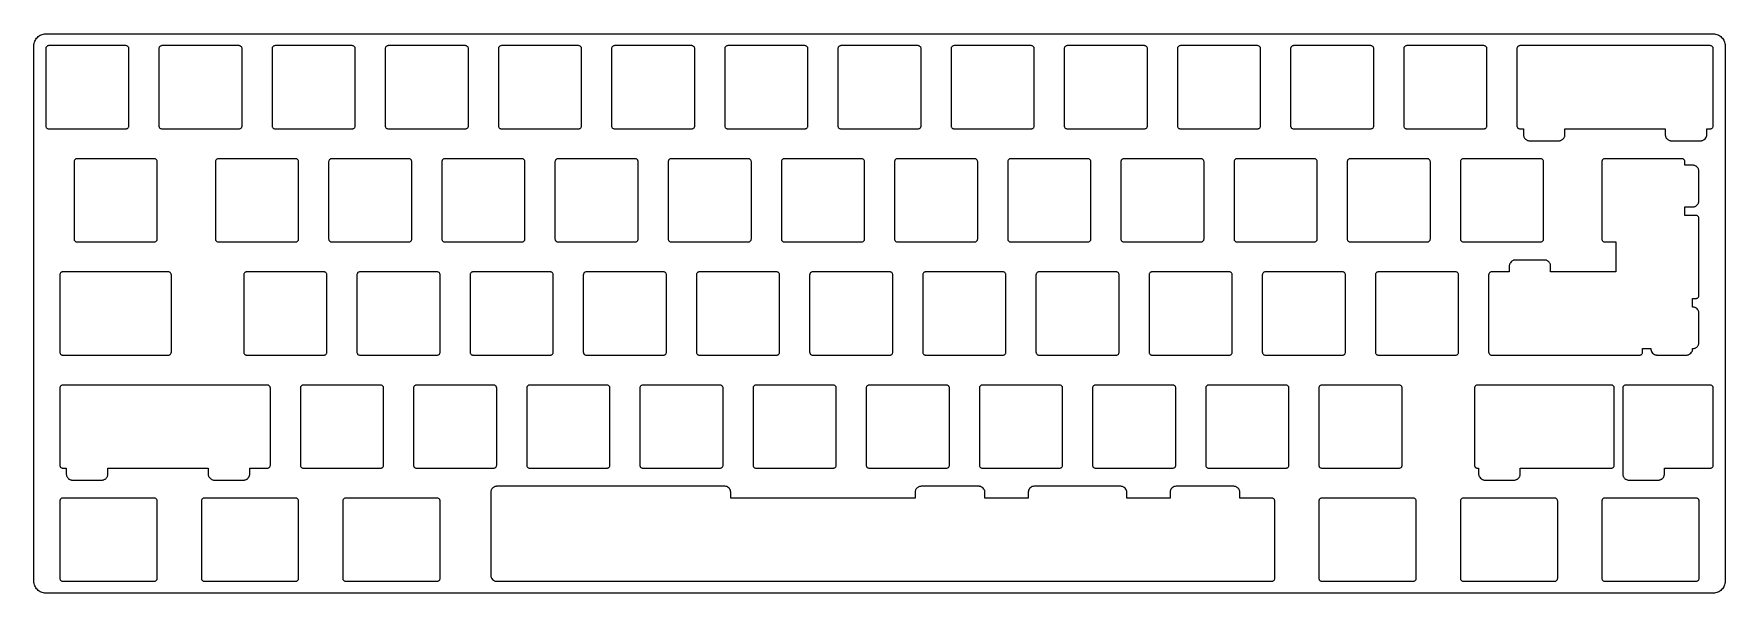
# Model space of a CAD drawing. Header units: millimetres. Extents: x 1710 to 1995, y 1352 to 1446.
import ezdxf

# ---------------------------------------------------------------- set-up
doc = ezdxf.new("R2010")
doc.units = ezdxf.units.MM
doc.header["$MEASUREMENT"] = 0
doc.layers.add('SHAPE2DVIEW', color=7, linetype='CONTINUOUS')

msp = doc.modelspace()

# ---------------------------------------------------------------- linework, layer by layer
at = {"layer": 'SHAPE2DVIEW'}
for p, q in [((1710, 1443.81), (1710.01, 1444)), ((1710, 1353.61), (1710, 1443.81)), ((1710.01, 1444), (1710.05, 1444.19)), ((1710.05, 1444.19), (1710.1, 1444.38)), ((1710.1, 1444.38), (1710.17, 1444.56)), ((1710.17, 1444.56), (1710.26, 1444.73)), ((1710.26, 1444.73), (1710.36, 1444.9)), ((1710.36, 1444.9), (1710.48, 1445.05)), ((1710.48, 1445.05), (1710.61, 1445.2)), ((1710.61, 1445.2), (1710.75, 1445.33)), ((1710.75, 1445.33), (1710.91, 1445.45)), ((1710.91, 1445.45), (1711.08, 1445.55)), ((1711.08, 1445.55), (1711.25, 1445.64)), ((1711.25, 1445.64), (1711.43, 1445.71)), ((1711.43, 1445.71), (1711.62, 1445.76)), ((1711.62, 1445.76), (1711.81, 1445.79)), ((1711.81, 1445.79), (1712, 1445.81)), ((1712, 1445.81), (1992.7, 1445.81)), ((1712.03, 1443.48), (1712.01, 1443.39)), ((1712.07, 1443.56), (1712.03, 1443.48)), ((1712.12, 1443.63), (1712.07, 1443.56)), ((1712.18, 1443.69), (1712.12, 1443.63)), ((1712.25, 1443.74), (1712.18, 1443.69)), ((1712.33, 1443.78), (1712.25, 1443.74)), ((1712.42, 1443.8), (1712.33, 1443.78)), ((1712.5, 1443.81), (1712.42, 1443.8)), ((1725.5, 1443.81), (1712.5, 1443.81)), ((1725.59, 1443.8), (1725.5, 1443.81)), ((1725.67, 1443.78), (1725.59, 1443.8)), ((1725.75, 1443.74), (1725.67, 1443.78)), ((1725.82, 1443.69), (1725.75, 1443.74)), ((1725.89, 1443.63), (1725.82, 1443.69)), ((1725.94, 1443.56), (1725.89, 1443.63)), ((1725.97, 1443.48), (1725.94, 1443.56)), ((1726, 1443.39), (1725.97, 1443.48)), ((1731.08, 1443.48), (1731.06, 1443.39)), ((1731.12, 1443.56), (1731.08, 1443.48)), ((1731.17, 1443.63), (1731.12, 1443.56)), ((1731.23, 1443.69), (1731.17, 1443.63)), ((1731.3, 1443.74), (1731.23, 1443.69)), ((1731.38, 1443.78), (1731.3, 1443.74)), ((1731.47, 1443.8), (1731.38, 1443.78)), ((1731.55, 1443.81), (1731.47, 1443.8)), ((1744.55, 1443.81), (1731.55, 1443.81)), ((1744.64, 1443.8), (1744.55, 1443.81)), ((1744.72, 1443.78), (1744.64, 1443.8)), ((1744.8, 1443.74), (1744.72, 1443.78)), ((1744.87, 1443.69), (1744.8, 1443.74)), ((1744.94, 1443.63), (1744.87, 1443.69)), ((1744.99, 1443.56), (1744.94, 1443.63)), ((1745.02, 1443.48), (1744.99, 1443.56)), ((1745.05, 1443.39), (1745.02, 1443.48)), ((1750.13, 1443.48), (1750.11, 1443.39)), ((1750.17, 1443.56), (1750.13, 1443.48)), ((1750.22, 1443.63), (1750.17, 1443.56)), ((1750.28, 1443.69), (1750.22, 1443.63)), ((1750.35, 1443.74), (1750.28, 1443.69)), ((1750.43, 1443.78), (1750.35, 1443.74)), ((1750.52, 1443.8), (1750.43, 1443.78)), ((1750.6, 1443.81), (1750.52, 1443.8)), ((1763.6, 1443.81), (1750.6, 1443.81)), ((1763.69, 1443.8), (1763.6, 1443.81)), ((1763.77, 1443.78), (1763.69, 1443.8)), ((1763.85, 1443.74), (1763.77, 1443.78)), ((1763.92, 1443.69), (1763.85, 1443.74)), ((1763.99, 1443.63), (1763.92, 1443.69)), ((1764.04, 1443.56), (1763.99, 1443.63)), ((1764.07, 1443.48), (1764.04, 1443.56)), ((1764.1, 1443.39), (1764.07, 1443.48)), ((1769.18, 1443.48), (1769.16, 1443.39)), ((1769.22, 1443.56), (1769.18, 1443.48)), ((1769.27, 1443.63), (1769.22, 1443.56)), ((1769.33, 1443.69), (1769.27, 1443.63)), ((1769.4, 1443.74), (1769.33, 1443.69)), ((1769.48, 1443.78), (1769.4, 1443.74)), ((1769.57, 1443.8), (1769.48, 1443.78)), ((1769.65, 1443.81), (1769.57, 1443.8)), ((1782.65, 1443.81), (1769.65, 1443.81)), ((1782.74, 1443.8), (1782.65, 1443.81)), ((1782.82, 1443.78), (1782.74, 1443.8)), ((1782.9, 1443.74), (1782.82, 1443.78)), ((1782.97, 1443.69), (1782.9, 1443.74)), ((1783.04, 1443.63), (1782.97, 1443.69)), ((1783.09, 1443.56), (1783.04, 1443.63)), ((1783.12, 1443.48), (1783.09, 1443.56)), ((1783.15, 1443.39), (1783.12, 1443.48)), ((1788.23, 1443.48), (1788.21, 1443.39)), ((1788.27, 1443.56), (1788.23, 1443.48)), ((1788.32, 1443.63), (1788.27, 1443.56)), ((1788.38, 1443.69), (1788.32, 1443.63)), ((1788.45, 1443.74), (1788.38, 1443.69)), ((1788.53, 1443.78), (1788.45, 1443.74)), ((1788.62, 1443.8), (1788.53, 1443.78)), ((1788.7, 1443.81), (1788.62, 1443.8)), ((1801.7, 1443.81), (1788.7, 1443.81)), ((1801.79, 1443.8), (1801.7, 1443.81)), ((1801.87, 1443.78), (1801.79, 1443.8)), ((1801.95, 1443.74), (1801.87, 1443.78)), ((1802.02, 1443.69), (1801.95, 1443.74)), ((1802.09, 1443.63), (1802.02, 1443.69)), ((1802.14, 1443.56), (1802.09, 1443.63)), ((1802.17, 1443.48), (1802.14, 1443.56)), ((1802.2, 1443.39), (1802.17, 1443.48)), ((1807.28, 1443.48), (1807.26, 1443.39)), ((1807.32, 1443.56), (1807.28, 1443.48)), ((1807.37, 1443.63), (1807.32, 1443.56)), ((1807.43, 1443.69), (1807.37, 1443.63)), ((1807.5, 1443.74), (1807.43, 1443.69)), ((1807.58, 1443.78), (1807.5, 1443.74)), ((1807.67, 1443.8), (1807.58, 1443.78)), ((1807.75, 1443.81), (1807.67, 1443.8)), ((1820.75, 1443.81), (1807.75, 1443.81)), ((1820.84, 1443.8), (1820.75, 1443.81)), ((1820.92, 1443.78), (1820.84, 1443.8)), ((1821, 1443.74), (1820.92, 1443.78)), ((1821.07, 1443.69), (1821, 1443.74)), ((1821.14, 1443.63), (1821.07, 1443.69)), ((1821.19, 1443.56), (1821.14, 1443.63)), ((1821.22, 1443.48), (1821.19, 1443.56)), ((1821.25, 1443.39), (1821.22, 1443.48)), ((1826.33, 1443.48), (1826.31, 1443.39)), ((1826.37, 1443.56), (1826.33, 1443.48)), ((1826.42, 1443.63), (1826.37, 1443.56)), ((1826.48, 1443.69), (1826.42, 1443.63)), ((1826.55, 1443.74), (1826.48, 1443.69)), ((1826.63, 1443.78), (1826.55, 1443.74)), ((1826.72, 1443.8), (1826.63, 1443.78)), ((1826.8, 1443.81), (1826.72, 1443.8)), ((1839.8, 1443.81), (1826.8, 1443.81)), ((1839.89, 1443.8), (1839.8, 1443.81)), ((1839.97, 1443.78), (1839.89, 1443.8)), ((1840.05, 1443.74), (1839.97, 1443.78)), ((1840.12, 1443.69), (1840.05, 1443.74)), ((1840.19, 1443.63), (1840.12, 1443.69)), ((1840.24, 1443.56), (1840.19, 1443.63)), ((1840.27, 1443.48), (1840.24, 1443.56)), ((1840.3, 1443.39), (1840.27, 1443.48)), ((1845.38, 1443.48), (1845.36, 1443.39)), ((1845.42, 1443.56), (1845.38, 1443.48)), ((1845.47, 1443.63), (1845.42, 1443.56)), ((1845.53, 1443.69), (1845.47, 1443.63)), ((1845.6, 1443.74), (1845.53, 1443.69)), ((1845.68, 1443.78), (1845.6, 1443.74)), ((1845.77, 1443.8), (1845.68, 1443.78)), ((1845.85, 1443.81), (1845.77, 1443.8)), ((1858.85, 1443.81), (1845.85, 1443.81)), ((1858.94, 1443.8), (1858.85, 1443.81)), ((1859.02, 1443.78), (1858.94, 1443.8)), ((1859.1, 1443.74), (1859.02, 1443.78)), ((1859.17, 1443.69), (1859.1, 1443.74)), ((1859.24, 1443.63), (1859.17, 1443.69)), ((1859.29, 1443.56), (1859.24, 1443.63)), ((1859.32, 1443.48), (1859.29, 1443.56)), ((1859.35, 1443.39), (1859.32, 1443.48)), ((1864.43, 1443.48), (1864.41, 1443.39)), ((1864.47, 1443.56), (1864.43, 1443.48)), ((1864.52, 1443.63), (1864.47, 1443.56)), ((1864.58, 1443.69), (1864.52, 1443.63)), ((1864.65, 1443.74), (1864.58, 1443.69)), ((1864.73, 1443.78), (1864.65, 1443.74)), ((1864.82, 1443.8), (1864.73, 1443.78)), ((1864.9, 1443.81), (1864.82, 1443.8)), ((1877.9, 1443.81), (1864.9, 1443.81)), ((1877.99, 1443.8), (1877.9, 1443.81)), ((1878.07, 1443.78), (1877.99, 1443.8)), ((1878.15, 1443.74), (1878.07, 1443.78)), ((1878.22, 1443.69), (1878.15, 1443.74)), ((1878.29, 1443.63), (1878.22, 1443.69)), ((1878.34, 1443.56), (1878.29, 1443.63)), ((1878.37, 1443.48), (1878.34, 1443.56)), ((1878.4, 1443.39), (1878.37, 1443.48)), ((1883.48, 1443.48), (1883.46, 1443.39)), ((1883.52, 1443.56), (1883.48, 1443.48)), ((1883.57, 1443.63), (1883.52, 1443.56)), ((1883.63, 1443.69), (1883.57, 1443.63)), ((1883.7, 1443.74), (1883.63, 1443.69)), ((1883.78, 1443.78), (1883.7, 1443.74)), ((1883.87, 1443.8), (1883.78, 1443.78)), ((1883.95, 1443.81), (1883.87, 1443.8)), ((1896.95, 1443.81), (1883.95, 1443.81)), ((1897.04, 1443.8), (1896.95, 1443.81)), ((1897.12, 1443.78), (1897.04, 1443.8)), ((1897.2, 1443.74), (1897.12, 1443.78)), ((1897.27, 1443.69), (1897.2, 1443.74)), ((1897.34, 1443.63), (1897.27, 1443.69)), ((1897.39, 1443.56), (1897.34, 1443.63)), ((1897.42, 1443.48), (1897.39, 1443.56)), ((1897.45, 1443.39), (1897.42, 1443.48)), ((1902.53, 1443.48), (1902.51, 1443.39)), ((1902.57, 1443.56), (1902.53, 1443.48)), ((1902.62, 1443.63), (1902.57, 1443.56)), ((1902.68, 1443.69), (1902.62, 1443.63)), ((1902.75, 1443.74), (1902.68, 1443.69)), ((1902.83, 1443.78), (1902.75, 1443.74)), ((1902.92, 1443.8), (1902.83, 1443.78)), ((1903, 1443.81), (1902.92, 1443.8)), ((1916, 1443.81), (1903, 1443.81)), ((1916.09, 1443.8), (1916, 1443.81)), ((1916.17, 1443.78), (1916.09, 1443.8)), ((1916.25, 1443.74), (1916.17, 1443.78)), ((1916.32, 1443.69), (1916.25, 1443.74)), ((1916.39, 1443.63), (1916.32, 1443.69)), ((1916.44, 1443.56), (1916.39, 1443.63)), ((1916.47, 1443.48), (1916.44, 1443.56)), ((1916.5, 1443.39), (1916.47, 1443.48)), ((1921.58, 1443.48), (1921.56, 1443.39)), ((1921.62, 1443.56), (1921.58, 1443.48)), ((1921.67, 1443.63), (1921.62, 1443.56)), ((1921.73, 1443.69), (1921.67, 1443.63)), ((1921.8, 1443.74), (1921.73, 1443.69)), ((1921.88, 1443.78), (1921.8, 1443.74)), ((1921.97, 1443.8), (1921.88, 1443.78)), ((1922.05, 1443.81), (1921.97, 1443.8)), ((1935.05, 1443.81), (1922.05, 1443.81)), ((1935.14, 1443.8), (1935.05, 1443.81)), ((1935.22, 1443.78), (1935.14, 1443.8)), ((1935.3, 1443.74), (1935.22, 1443.78)), ((1935.37, 1443.69), (1935.3, 1443.74)), ((1935.44, 1443.63), (1935.37, 1443.69)), ((1935.49, 1443.56), (1935.44, 1443.63)), ((1935.52, 1443.48), (1935.49, 1443.56)), ((1935.55, 1443.39), (1935.52, 1443.48)), ((1940.63, 1443.48), (1940.61, 1443.39)), ((1940.67, 1443.56), (1940.63, 1443.48)), ((1940.72, 1443.63), (1940.67, 1443.56)), ((1940.78, 1443.69), (1940.72, 1443.63)), ((1940.85, 1443.74), (1940.78, 1443.69)), ((1940.93, 1443.78), (1940.85, 1443.74)), ((1941.02, 1443.8), (1940.93, 1443.78)), ((1941.1, 1443.81), (1941.02, 1443.8)), ((1954.1, 1443.81), (1941.1, 1443.81)), ((1954.19, 1443.8), (1954.1, 1443.81)), ((1954.27, 1443.78), (1954.19, 1443.8)), ((1954.35, 1443.74), (1954.27, 1443.78)), ((1954.42, 1443.69), (1954.35, 1443.74)), ((1954.49, 1443.63), (1954.42, 1443.69)), ((1954.54, 1443.56), (1954.49, 1443.63)), ((1954.57, 1443.48), (1954.54, 1443.56)), ((1954.6, 1443.39), (1954.57, 1443.48)), ((1959.68, 1443.48), (1959.66, 1443.39)), ((1959.72, 1443.56), (1959.68, 1443.48)), ((1959.77, 1443.63), (1959.72, 1443.56)), ((1959.83, 1443.69), (1959.77, 1443.63)), ((1959.9, 1443.74), (1959.83, 1443.69)), ((1959.98, 1443.78), (1959.9, 1443.74)), ((1960.07, 1443.8), (1959.98, 1443.78)), ((1960.15, 1443.81), (1960.07, 1443.8)), ((1992.2, 1443.81), (1960.15, 1443.81)), ((1992.29, 1443.8), (1992.2, 1443.81)), ((1992.37, 1443.78), (1992.29, 1443.8)), ((1992.45, 1443.74), (1992.37, 1443.78)), ((1992.52, 1443.69), (1992.45, 1443.74)), ((1992.59, 1443.63), (1992.52, 1443.69)), ((1992.64, 1443.56), (1992.59, 1443.63)), ((1992.67, 1443.48), (1992.64, 1443.56)), ((1992.7, 1443.39), (1992.67, 1443.48)), ((1992.7, 1445.81), (1992.9, 1445.79)), ((1992.9, 1445.79), (1993.09, 1445.76)), ((1993.09, 1445.76), (1993.28, 1445.71)), ((1993.28, 1445.71), (1993.46, 1445.64)), ((1993.46, 1445.64), (1993.63, 1445.55)), ((1993.63, 1445.55), (1993.8, 1445.45)), ((1993.8, 1445.45), (1993.95, 1445.33)), ((1993.95, 1445.33), (1994.1, 1445.2)), ((1994.1, 1445.2), (1994.23, 1445.05)), ((1994.23, 1445.05), (1994.35, 1444.9)), ((1994.35, 1444.9), (1994.45, 1444.73)), ((1994.45, 1444.73), (1994.54, 1444.56)), ((1994.54, 1444.56), (1994.61, 1444.38)), ((1994.61, 1444.38), (1994.66, 1444.19)), ((1994.66, 1444.19), (1994.69, 1444)), ((1994.69, 1444), (1994.7, 1443.81)), ((1994.7, 1443.81), (1994.7, 1353.61)), ((1712.01, 1443.39), (1712, 1443.31)), ((1712, 1443.31), (1712, 1430.31)), ((1726, 1443.31), (1726, 1443.39)), ((1726, 1430.31), (1726, 1443.31)), ((1731.06, 1443.39), (1731.05, 1443.31)), ((1731.05, 1443.31), (1731.05, 1430.31)), ((1745.05, 1443.31), (1745.05, 1443.39)), ((1745.05, 1430.31), (1745.05, 1443.31)), ((1750.11, 1443.39), (1750.1, 1443.31)), ((1750.1, 1443.31), (1750.1, 1430.31)), ((1764.1, 1443.31), (1764.1, 1443.39)), ((1764.1, 1430.31), (1764.1, 1443.31)), ((1769.16, 1443.39), (1769.15, 1443.31)), ((1769.15, 1443.31), (1769.15, 1430.31)), ((1783.15, 1443.31), (1783.15, 1443.39)), ((1783.15, 1430.31), (1783.15, 1443.31)), ((1788.21, 1443.39), (1788.2, 1443.31)), ((1788.2, 1443.31), (1788.2, 1430.31)), ((1802.2, 1443.31), (1802.2, 1443.39)), ((1802.2, 1430.31), (1802.2, 1443.31)), ((1807.26, 1443.39), (1807.25, 1443.31)), ((1807.25, 1443.31), (1807.25, 1430.31)), ((1821.25, 1443.31), (1821.25, 1443.39)), ((1821.25, 1430.31), (1821.25, 1443.31)), ((1826.31, 1443.39), (1826.3, 1443.31)), ((1826.3, 1443.31), (1826.3, 1430.31)), ((1840.3, 1443.31), (1840.3, 1443.39)), ((1840.3, 1430.31), (1840.3, 1443.31)), ((1845.36, 1443.39), (1845.35, 1443.31)), ((1845.35, 1443.31), (1845.35, 1430.31)), ((1859.35, 1443.31), (1859.35, 1443.39)), ((1859.35, 1430.31), (1859.35, 1443.31)), ((1864.41, 1443.39), (1864.4, 1443.31)), ((1864.4, 1443.31), (1864.4, 1430.31)), ((1878.4, 1443.31), (1878.4, 1443.39)), ((1878.4, 1430.31), (1878.4, 1443.31)), ((1883.46, 1443.39), (1883.45, 1443.31)), ((1883.45, 1443.31), (1883.45, 1430.31)), ((1897.45, 1443.31), (1897.45, 1443.39)), ((1897.45, 1430.31), (1897.45, 1443.31)), ((1902.51, 1443.39), (1902.5, 1443.31)), ((1902.5, 1443.31), (1902.5, 1430.31)), ((1916.5, 1443.31), (1916.5, 1443.39)), ((1916.5, 1430.31), (1916.5, 1443.31)), ((1921.56, 1443.39), (1921.55, 1443.31)), ((1921.55, 1443.31), (1921.55, 1430.31)), ((1935.55, 1443.31), (1935.55, 1443.39)), ((1935.55, 1430.31), (1935.55, 1443.31)), ((1940.61, 1443.39), (1940.6, 1443.31)), ((1940.6, 1443.31), (1940.6, 1430.31)), ((1954.6, 1443.31), (1954.6, 1443.39)), ((1954.6, 1430.31), (1954.6, 1443.31)), ((1959.66, 1443.39), (1959.65, 1443.31)), ((1959.65, 1443.31), (1959.65, 1430.31)), ((1992.7, 1443.31), (1992.7, 1443.39)), ((1992.7, 1430.31), (1992.7, 1443.31)), ((1712, 1430.31), (1712.01, 1430.22)), ((1712.01, 1430.22), (1712.03, 1430.13)), ((1712.03, 1430.13), (1712.07, 1430.06)), ((1712.07, 1430.06), (1712.12, 1429.98)), ((1712.12, 1429.98), (1712.18, 1429.92)), ((1712.18, 1429.92), (1712.25, 1429.87)), ((1712.25, 1429.87), (1712.33, 1429.84)), ((1712.33, 1429.84), (1712.42, 1429.81)), ((1712.42, 1429.81), (1712.5, 1429.81)), ((1712.5, 1429.81), (1725.5, 1429.81)), ((1725.5, 1429.81), (1725.59, 1429.81)), ((1725.59, 1429.81), (1725.67, 1429.84)), ((1725.67, 1429.84), (1725.75, 1429.87)), ((1725.75, 1429.87), (1725.82, 1429.92)), ((1725.82, 1429.92), (1725.89, 1429.98)), ((1725.89, 1429.98), (1725.94, 1430.06)), ((1725.94, 1430.06), (1725.97, 1430.13)), ((1725.97, 1430.13), (1726, 1430.22)), ((1726, 1430.22), (1726, 1430.31)), ((1731.05, 1430.31), (1731.06, 1430.22)), ((1731.06, 1430.22), (1731.08, 1430.13)), ((1731.08, 1430.13), (1731.12, 1430.06)), ((1731.12, 1430.06), (1731.17, 1429.98)), ((1731.17, 1429.98), (1731.23, 1429.92)), ((1731.23, 1429.92), (1731.3, 1429.87)), ((1731.3, 1429.87), (1731.38, 1429.84)), ((1731.38, 1429.84), (1731.47, 1429.81)), ((1731.47, 1429.81), (1731.55, 1429.81)), ((1731.55, 1429.81), (1744.55, 1429.81)), ((1744.55, 1429.81), (1744.64, 1429.81)), ((1744.64, 1429.81), (1744.72, 1429.84)), ((1744.72, 1429.84), (1744.8, 1429.87)), ((1744.8, 1429.87), (1744.87, 1429.92)), ((1744.87, 1429.92), (1744.94, 1429.98)), ((1744.94, 1429.98), (1744.99, 1430.06)), ((1744.99, 1430.06), (1745.02, 1430.13)), ((1745.02, 1430.13), (1745.05, 1430.22)), ((1745.05, 1430.22), (1745.05, 1430.31)), ((1750.1, 1430.31), (1750.11, 1430.22)), ((1750.11, 1430.22), (1750.13, 1430.13)), ((1750.13, 1430.13), (1750.17, 1430.06)), ((1750.17, 1430.06), (1750.22, 1429.98)), ((1750.22, 1429.98), (1750.28, 1429.92)), ((1750.28, 1429.92), (1750.35, 1429.87)), ((1750.35, 1429.87), (1750.43, 1429.84)), ((1750.43, 1429.84), (1750.52, 1429.81)), ((1750.52, 1429.81), (1750.6, 1429.81)), ((1750.6, 1429.81), (1763.6, 1429.81)), ((1763.6, 1429.81), (1763.69, 1429.81)), ((1763.69, 1429.81), (1763.77, 1429.84)), ((1763.77, 1429.84), (1763.85, 1429.87)), ((1763.85, 1429.87), (1763.92, 1429.92)), ((1763.92, 1429.92), (1763.99, 1429.98)), ((1763.99, 1429.98), (1764.04, 1430.06)), ((1764.04, 1430.06), (1764.07, 1430.13)), ((1764.07, 1430.13), (1764.1, 1430.22)), ((1764.1, 1430.22), (1764.1, 1430.31)), ((1769.15, 1430.31), (1769.16, 1430.22)), ((1769.16, 1430.22), (1769.18, 1430.13)), ((1769.18, 1430.13), (1769.22, 1430.06)), ((1769.22, 1430.06), (1769.27, 1429.98)), ((1769.27, 1429.98), (1769.33, 1429.92)), ((1769.33, 1429.92), (1769.4, 1429.87)), ((1769.4, 1429.87), (1769.48, 1429.84)), ((1769.48, 1429.84), (1769.57, 1429.81)), ((1769.57, 1429.81), (1769.65, 1429.81)), ((1769.65, 1429.81), (1782.65, 1429.81)), ((1782.65, 1429.81), (1782.74, 1429.81)), ((1782.74, 1429.81), (1782.82, 1429.84)), ((1782.82, 1429.84), (1782.9, 1429.87)), ((1782.9, 1429.87), (1782.97, 1429.92)), ((1782.97, 1429.92), (1783.04, 1429.98)), ((1783.04, 1429.98), (1783.09, 1430.06)), ((1783.09, 1430.06), (1783.12, 1430.13)), ((1783.12, 1430.13), (1783.15, 1430.22)), ((1783.15, 1430.22), (1783.15, 1430.31)), ((1788.2, 1430.31), (1788.21, 1430.22)), ((1788.21, 1430.22), (1788.23, 1430.13)), ((1788.23, 1430.13), (1788.27, 1430.06)), ((1788.27, 1430.06), (1788.32, 1429.98)), ((1788.32, 1429.98), (1788.38, 1429.92)), ((1788.38, 1429.92), (1788.45, 1429.87)), ((1788.45, 1429.87), (1788.53, 1429.84)), ((1788.53, 1429.84), (1788.62, 1429.81)), ((1788.62, 1429.81), (1788.7, 1429.81)), ((1788.7, 1429.81), (1801.7, 1429.81)), ((1801.7, 1429.81), (1801.79, 1429.81)), ((1801.79, 1429.81), (1801.87, 1429.84)), ((1801.87, 1429.84), (1801.95, 1429.87)), ((1801.95, 1429.87), (1802.02, 1429.92)), ((1802.02, 1429.92), (1802.09, 1429.98)), ((1802.09, 1429.98), (1802.14, 1430.06)), ((1802.14, 1430.06), (1802.17, 1430.13)), ((1802.17, 1430.13), (1802.2, 1430.22)), ((1802.2, 1430.22), (1802.2, 1430.31)), ((1807.25, 1430.31), (1807.26, 1430.22)), ((1807.26, 1430.22), (1807.28, 1430.13)), ((1807.28, 1430.13), (1807.32, 1430.06)), ((1807.32, 1430.06), (1807.37, 1429.98)), ((1807.37, 1429.98), (1807.43, 1429.92)), ((1807.43, 1429.92), (1807.5, 1429.87)), ((1807.5, 1429.87), (1807.58, 1429.84)), ((1807.58, 1429.84), (1807.67, 1429.81)), ((1807.67, 1429.81), (1807.75, 1429.81)), ((1807.75, 1429.81), (1820.75, 1429.81)), ((1820.75, 1429.81), (1820.84, 1429.81)), ((1820.84, 1429.81), (1820.92, 1429.84)), ((1820.92, 1429.84), (1821, 1429.87)), ((1821, 1429.87), (1821.07, 1429.92)), ((1821.07, 1429.92), (1821.14, 1429.98)), ((1821.14, 1429.98), (1821.19, 1430.06)), ((1821.19, 1430.06), (1821.22, 1430.13)), ((1821.22, 1430.13), (1821.25, 1430.22)), ((1821.25, 1430.22), (1821.25, 1430.31)), ((1826.3, 1430.31), (1826.31, 1430.22)), ((1826.31, 1430.22), (1826.33, 1430.13)), ((1826.33, 1430.13), (1826.37, 1430.06)), ((1826.37, 1430.06), (1826.42, 1429.98)), ((1826.42, 1429.98), (1826.48, 1429.92)), ((1826.48, 1429.92), (1826.55, 1429.87)), ((1826.55, 1429.87), (1826.63, 1429.84)), ((1826.63, 1429.84), (1826.72, 1429.81)), ((1826.72, 1429.81), (1826.8, 1429.81)), ((1826.8, 1429.81), (1839.8, 1429.81)), ((1839.8, 1429.81), (1839.89, 1429.81)), ((1839.89, 1429.81), (1839.97, 1429.84)), ((1839.97, 1429.84), (1840.05, 1429.87)), ((1840.05, 1429.87), (1840.12, 1429.92)), ((1840.12, 1429.92), (1840.19, 1429.98)), ((1840.19, 1429.98), (1840.24, 1430.06)), ((1840.24, 1430.06), (1840.27, 1430.13)), ((1840.27, 1430.13), (1840.3, 1430.22)), ((1840.3, 1430.22), (1840.3, 1430.31)), ((1845.35, 1430.31), (1845.36, 1430.22)), ((1845.36, 1430.22), (1845.38, 1430.13)), ((1845.38, 1430.13), (1845.42, 1430.06)), ((1845.42, 1430.06), (1845.47, 1429.98)), ((1845.47, 1429.98), (1845.53, 1429.92)), ((1845.53, 1429.92), (1845.6, 1429.87)), ((1845.6, 1429.87), (1845.68, 1429.84)), ((1845.68, 1429.84), (1845.77, 1429.81)), ((1845.77, 1429.81), (1845.85, 1429.81)), ((1845.85, 1429.81), (1858.85, 1429.81)), ((1858.85, 1429.81), (1858.94, 1429.81)), ((1858.94, 1429.81), (1859.02, 1429.84)), ((1859.02, 1429.84), (1859.1, 1429.87)), ((1859.1, 1429.87), (1859.17, 1429.92)), ((1859.17, 1429.92), (1859.24, 1429.98)), ((1859.24, 1429.98), (1859.29, 1430.06)), ((1859.29, 1430.06), (1859.32, 1430.13)), ((1859.32, 1430.13), (1859.35, 1430.22)), ((1859.35, 1430.22), (1859.35, 1430.31)), ((1864.4, 1430.31), (1864.41, 1430.22)), ((1864.41, 1430.22), (1864.43, 1430.13)), ((1864.43, 1430.13), (1864.47, 1430.06)), ((1864.47, 1430.06), (1864.52, 1429.98)), ((1864.52, 1429.98), (1864.58, 1429.92)), ((1864.58, 1429.92), (1864.65, 1429.87)), ((1864.65, 1429.87), (1864.73, 1429.84)), ((1864.73, 1429.84), (1864.82, 1429.81)), ((1864.82, 1429.81), (1864.9, 1429.81)), ((1864.9, 1429.81), (1877.9, 1429.81)), ((1877.9, 1429.81), (1877.99, 1429.81)), ((1877.99, 1429.81), (1878.07, 1429.84)), ((1878.07, 1429.84), (1878.15, 1429.87)), ((1878.15, 1429.87), (1878.22, 1429.92)), ((1878.22, 1429.92), (1878.29, 1429.98)), ((1878.29, 1429.98), (1878.34, 1430.06)), ((1878.34, 1430.06), (1878.37, 1430.13)), ((1878.37, 1430.13), (1878.4, 1430.22)), ((1878.4, 1430.22), (1878.4, 1430.31)), ((1883.45, 1430.31), (1883.46, 1430.22)), ((1883.46, 1430.22), (1883.48, 1430.13)), ((1883.48, 1430.13), (1883.52, 1430.06)), ((1883.52, 1430.06), (1883.57, 1429.98)), ((1883.57, 1429.98), (1883.63, 1429.92)), ((1883.63, 1429.92), (1883.7, 1429.87)), ((1883.7, 1429.87), (1883.78, 1429.84)), ((1883.78, 1429.84), (1883.87, 1429.81)), ((1883.87, 1429.81), (1883.95, 1429.81)), ((1883.95, 1429.81), (1896.95, 1429.81)), ((1896.95, 1429.81), (1897.04, 1429.81)), ((1897.04, 1429.81), (1897.12, 1429.84)), ((1897.12, 1429.84), (1897.2, 1429.87)), ((1897.2, 1429.87), (1897.27, 1429.92)), ((1897.27, 1429.92), (1897.34, 1429.98)), ((1897.34, 1429.98), (1897.39, 1430.06)), ((1897.39, 1430.06), (1897.42, 1430.13)), ((1897.42, 1430.13), (1897.45, 1430.22)), ((1897.45, 1430.22), (1897.45, 1430.31)), ((1902.5, 1430.31), (1902.51, 1430.22)), ((1902.51, 1430.22), (1902.53, 1430.13)), ((1902.53, 1430.13), (1902.57, 1430.06)), ((1902.57, 1430.06), (1902.62, 1429.98)), ((1902.62, 1429.98), (1902.68, 1429.92)), ((1902.68, 1429.92), (1902.75, 1429.87)), ((1902.75, 1429.87), (1902.83, 1429.84)), ((1902.83, 1429.84), (1902.92, 1429.81)), ((1902.92, 1429.81), (1903, 1429.81)), ((1903, 1429.81), (1916, 1429.81)), ((1916, 1429.81), (1916.09, 1429.81)), ((1916.09, 1429.81), (1916.17, 1429.84)), ((1916.17, 1429.84), (1916.25, 1429.87)), ((1916.25, 1429.87), (1916.32, 1429.92)), ((1916.32, 1429.92), (1916.39, 1429.98)), ((1916.39, 1429.98), (1916.44, 1430.06)), ((1916.44, 1430.06), (1916.47, 1430.13)), ((1916.47, 1430.13), (1916.5, 1430.22)), ((1916.5, 1430.22), (1916.5, 1430.31)), ((1921.55, 1430.31), (1921.56, 1430.22)), ((1921.56, 1430.22), (1921.58, 1430.13)), ((1921.58, 1430.13), (1921.62, 1430.06)), ((1921.62, 1430.06), (1921.67, 1429.98)), ((1921.67, 1429.98), (1921.73, 1429.92)), ((1921.73, 1429.92), (1921.8, 1429.87)), ((1921.8, 1429.87), (1921.88, 1429.84)), ((1921.88, 1429.84), (1921.97, 1429.81)), ((1921.97, 1429.81), (1922.05, 1429.81)), ((1922.05, 1429.81), (1935.05, 1429.81)), ((1935.05, 1429.81), (1935.14, 1429.81)), ((1935.14, 1429.81), (1935.22, 1429.84)), ((1935.22, 1429.84), (1935.3, 1429.87)), ((1935.3, 1429.87), (1935.37, 1429.92)), ((1935.37, 1429.92), (1935.44, 1429.98)), ((1935.44, 1429.98), (1935.49, 1430.06)), ((1935.49, 1430.06), (1935.52, 1430.13)), ((1935.52, 1430.13), (1935.55, 1430.22)), ((1935.55, 1430.22), (1935.55, 1430.31)), ((1940.6, 1430.31), (1940.61, 1430.22)), ((1940.61, 1430.22), (1940.63, 1430.13)), ((1940.63, 1430.13), (1940.67, 1430.06)), ((1940.67, 1430.06), (1940.72, 1429.98)), ((1940.72, 1429.98), (1940.78, 1429.92)), ((1940.78, 1429.92), (1940.85, 1429.87)), ((1940.85, 1429.87), (1940.93, 1429.84)), ((1940.93, 1429.84), (1941.02, 1429.81)), ((1941.02, 1429.81), (1941.1, 1429.81)), ((1941.1, 1429.81), (1954.1, 1429.81)), ((1954.1, 1429.81), (1954.19, 1429.81)), ((1954.19, 1429.81), (1954.27, 1429.84)), ((1954.27, 1429.84), (1954.35, 1429.87)), ((1954.35, 1429.87), (1954.42, 1429.92)), ((1954.42, 1429.92), (1954.49, 1429.98)), ((1954.49, 1429.98), (1954.54, 1430.06)), ((1954.54, 1430.06), (1954.57, 1430.13)), ((1954.57, 1430.13), (1954.6, 1430.22)), ((1954.6, 1430.22), (1954.6, 1430.31)), ((1959.65, 1430.31), (1959.66, 1430.22)), ((1959.66, 1430.22), (1959.68, 1430.13)), ((1959.68, 1430.13), (1959.72, 1430.06)), ((1959.72, 1430.06), (1959.77, 1429.98)), ((1959.77, 1429.98), (1959.83, 1429.92)), ((1959.83, 1429.92), (1959.9, 1429.87)), ((1959.9, 1429.87), (1959.98, 1429.84)), ((1959.98, 1429.84), (1960.07, 1429.81)), ((1960.07, 1429.81), (1960.15, 1429.81)), ((1960.15, 1429.81), (1960.74, 1429.81)), ((1960.74, 1429.81), (1960.74, 1428.81)), ((1967.74, 1428.81), (1967.74, 1429.81)), ((1967.74, 1429.81), (1984.62, 1429.81)), ((1984.62, 1429.81), (1984.62, 1428.81)), ((1991.62, 1428.81), (1991.62, 1429.81)), ((1991.62, 1429.81), (1992.2, 1429.81)), ((1992.2, 1429.81), (1992.29, 1429.81)), ((1992.29, 1429.81), (1992.37, 1429.84)), ((1992.37, 1429.84), (1992.45, 1429.87)), ((1992.45, 1429.87), (1992.52, 1429.92)), ((1992.52, 1429.92), (1992.59, 1429.98)), ((1992.59, 1429.98), (1992.64, 1430.06)), ((1992.64, 1430.06), (1992.67, 1430.13)), ((1992.67, 1430.13), (1992.7, 1430.22)), ((1992.7, 1430.22), (1992.7, 1430.31)), ((1960.74, 1428.81), (1960.75, 1428.71)), ((1960.75, 1428.71), (1960.76, 1428.61)), ((1960.76, 1428.61), (1960.79, 1428.52)), ((1960.79, 1428.52), (1960.82, 1428.43)), ((1960.82, 1428.43), (1960.86, 1428.34)), ((1960.86, 1428.34), (1960.92, 1428.26)), ((1960.92, 1428.26), (1960.98, 1428.18)), ((1960.98, 1428.18), (1961.04, 1428.11)), ((1961.04, 1428.11), (1961.11, 1428.04)), ((1961.11, 1428.04), (1961.19, 1427.98)), ((1961.19, 1427.98), (1961.27, 1427.93)), ((1961.27, 1427.93), (1961.36, 1427.89)), ((1961.36, 1427.89), (1961.45, 1427.85)), ((1961.45, 1427.85), (1961.54, 1427.83)), ((1961.54, 1427.83), (1961.64, 1427.81)), ((1961.64, 1427.81), (1961.74, 1427.81)), ((1961.74, 1427.81), (1966.74, 1427.81)), ((1966.74, 1427.81), (1966.84, 1427.81)), ((1966.84, 1427.81), (1966.94, 1427.83)), ((1966.94, 1427.83), (1967.03, 1427.85)), ((1967.03, 1427.85), (1967.12, 1427.89)), ((1967.12, 1427.89), (1967.21, 1427.93)), ((1967.21, 1427.93), (1967.29, 1427.98)), ((1967.29, 1427.98), (1967.37, 1428.04)), ((1967.37, 1428.04), (1967.44, 1428.11)), ((1967.44, 1428.11), (1967.5, 1428.18)), ((1967.5, 1428.18), (1967.56, 1428.26)), ((1967.56, 1428.26), (1967.61, 1428.34)), ((1967.61, 1428.34), (1967.66, 1428.43)), ((1967.66, 1428.43), (1967.69, 1428.52)), ((1967.69, 1428.52), (1967.72, 1428.61)), ((1967.72, 1428.61), (1967.73, 1428.71)), ((1967.73, 1428.71), (1967.74, 1428.81)), ((1984.62, 1428.81), (1984.62, 1428.71)), ((1984.62, 1428.71), (1984.64, 1428.61)), ((1984.64, 1428.61), (1984.66, 1428.52)), ((1984.66, 1428.52), (1984.7, 1428.43)), ((1984.7, 1428.43), (1984.74, 1428.34)), ((1984.74, 1428.34), (1984.79, 1428.26)), ((1984.79, 1428.26), (1984.85, 1428.18)), ((1984.85, 1428.18), (1984.92, 1428.11)), ((1984.92, 1428.11), (1984.99, 1428.04)), ((1984.99, 1428.04), (1985.07, 1427.98)), ((1985.07, 1427.98), (1985.15, 1427.93)), ((1985.15, 1427.93), (1985.24, 1427.89)), ((1985.24, 1427.89), (1985.33, 1427.85)), ((1985.33, 1427.85), (1985.42, 1427.83)), ((1985.42, 1427.83), (1985.52, 1427.81)), ((1985.52, 1427.81), (1985.62, 1427.81)), ((1985.62, 1427.81), (1990.62, 1427.81)), ((1990.62, 1427.81), (1990.71, 1427.81)), ((1990.71, 1427.81), (1990.8, 1427.83)), ((1990.8, 1427.83), (1990.9, 1427.85)), ((1990.9, 1427.85), (1990.99, 1427.89)), ((1990.99, 1427.89), (1991.07, 1427.94)), ((1991.07, 1427.94), (1991.16, 1427.99)), ((1991.16, 1427.99), (1991.31, 1428.11)), ((1991.31, 1428.11), (1991.43, 1428.27)), ((1991.43, 1428.27), (1991.49, 1428.35)), ((1991.49, 1428.35), (1991.53, 1428.43)), ((1991.53, 1428.43), (1991.57, 1428.52)), ((1991.57, 1428.52), (1991.59, 1428.62)), ((1991.59, 1428.62), (1991.61, 1428.71)), ((1991.61, 1428.71), (1991.62, 1428.81)), ((1716.8, 1424.43), (1716.77, 1424.34)), ((1716.77, 1424.34), (1716.77, 1424.26)), ((1716.77, 1424.26), (1716.77, 1411.26)), ((1716.83, 1424.51), (1716.8, 1424.43)), ((1716.88, 1424.58), (1716.83, 1424.51)), ((1716.94, 1424.64), (1716.88, 1424.58)), ((1717.02, 1424.69), (1716.94, 1424.64)), ((1717.09, 1424.73), (1717.02, 1424.69)), ((1717.18, 1424.75), (1717.09, 1424.73)), ((1717.27, 1424.76), (1717.18, 1424.75)), ((1730.27, 1424.76), (1717.27, 1424.76)), ((1730.35, 1424.75), (1730.27, 1424.76)), ((1730.44, 1424.73), (1730.35, 1424.75)), ((1730.52, 1424.69), (1730.44, 1424.73)), ((1730.59, 1424.64), (1730.52, 1424.69)), ((1730.65, 1424.58), (1730.59, 1424.64)), ((1730.7, 1424.51), (1730.65, 1424.58)), ((1730.74, 1424.43), (1730.7, 1424.51)), ((1730.76, 1424.34), (1730.74, 1424.43)), ((1730.77, 1424.26), (1730.76, 1424.34)), ((1730.77, 1411.26), (1730.77, 1424.26)), ((1740.59, 1424.34), (1740.58, 1424.26)), ((1740.58, 1424.26), (1740.58, 1411.26)), ((1740.61, 1424.43), (1740.59, 1424.34)), ((1740.64, 1424.51), (1740.61, 1424.43)), ((1740.69, 1424.58), (1740.64, 1424.51)), ((1740.76, 1424.64), (1740.69, 1424.58)), ((1740.83, 1424.69), (1740.76, 1424.64)), ((1740.91, 1424.73), (1740.83, 1424.69)), ((1740.99, 1424.75), (1740.91, 1424.73)), ((1741.08, 1424.76), (1740.99, 1424.75)), ((1754.08, 1424.76), (1741.08, 1424.76)), ((1754.16, 1424.75), (1754.08, 1424.76)), ((1754.25, 1424.73), (1754.16, 1424.75)), ((1754.33, 1424.69), (1754.25, 1424.73)), ((1754.4, 1424.64), (1754.33, 1424.69)), ((1754.46, 1424.58), (1754.4, 1424.64)), ((1754.51, 1424.51), (1754.46, 1424.58)), ((1754.55, 1424.43), (1754.51, 1424.51)), ((1754.57, 1424.34), (1754.55, 1424.43)), ((1754.58, 1424.26), (1754.57, 1424.34)), ((1754.58, 1411.26), (1754.58, 1424.26)), ((1759.64, 1424.34), (1759.63, 1424.26)), ((1759.63, 1424.26), (1759.63, 1411.26)), ((1759.66, 1424.43), (1759.64, 1424.34)), ((1759.69, 1424.51), (1759.66, 1424.43)), ((1759.74, 1424.58), (1759.69, 1424.51)), ((1759.81, 1424.64), (1759.74, 1424.58)), ((1759.88, 1424.69), (1759.81, 1424.64)), ((1759.96, 1424.73), (1759.88, 1424.69)), ((1760.04, 1424.75), (1759.96, 1424.73)), ((1760.13, 1424.76), (1760.04, 1424.75)), ((1773.13, 1424.76), (1760.13, 1424.76)), ((1773.21, 1424.75), (1773.13, 1424.76)), ((1773.3, 1424.73), (1773.21, 1424.75)), ((1773.38, 1424.69), (1773.3, 1424.73)), ((1773.45, 1424.64), (1773.38, 1424.69)), ((1773.51, 1424.58), (1773.45, 1424.64)), ((1773.56, 1424.51), (1773.51, 1424.58)), ((1773.6, 1424.43), (1773.56, 1424.51)), ((1773.62, 1424.34), (1773.6, 1424.43)), ((1773.63, 1424.26), (1773.62, 1424.34)), ((1773.63, 1411.26), (1773.63, 1424.26)), ((1778.69, 1424.34), (1778.68, 1424.26)), ((1778.68, 1424.26), (1778.68, 1411.26)), ((1778.71, 1424.43), (1778.69, 1424.34)), ((1778.74, 1424.51), (1778.71, 1424.43)), ((1778.79, 1424.58), (1778.74, 1424.51)), ((1778.86, 1424.64), (1778.79, 1424.58)), ((1778.93, 1424.69), (1778.86, 1424.64)), ((1779.01, 1424.73), (1778.93, 1424.69)), ((1779.09, 1424.75), (1779.01, 1424.73)), ((1779.18, 1424.76), (1779.09, 1424.75)), ((1792.18, 1424.76), (1779.18, 1424.76)), ((1792.26, 1424.75), (1792.18, 1424.76)), ((1792.35, 1424.73), (1792.26, 1424.75)), ((1792.43, 1424.69), (1792.35, 1424.73)), ((1792.5, 1424.64), (1792.43, 1424.69)), ((1792.56, 1424.58), (1792.5, 1424.64)), ((1792.61, 1424.51), (1792.56, 1424.58)), ((1792.65, 1424.43), (1792.61, 1424.51)), ((1792.67, 1424.34), (1792.65, 1424.43)), ((1792.68, 1424.26), (1792.67, 1424.34)), ((1792.68, 1411.26), (1792.68, 1424.26)), ((1797.74, 1424.34), (1797.73, 1424.26)), ((1797.73, 1424.26), (1797.73, 1411.26)), ((1797.76, 1424.43), (1797.74, 1424.34)), ((1797.79, 1424.51), (1797.76, 1424.43)), ((1797.84, 1424.58), (1797.79, 1424.51)), ((1797.91, 1424.64), (1797.84, 1424.58)), ((1797.98, 1424.69), (1797.91, 1424.64)), ((1798.06, 1424.73), (1797.98, 1424.69)), ((1798.14, 1424.75), (1798.06, 1424.73)), ((1798.23, 1424.76), (1798.14, 1424.75)), ((1811.23, 1424.76), (1798.23, 1424.76)), ((1811.31, 1424.75), (1811.23, 1424.76)), ((1811.4, 1424.73), (1811.31, 1424.75)), ((1811.48, 1424.69), (1811.4, 1424.73)), ((1811.55, 1424.64), (1811.48, 1424.69)), ((1811.61, 1424.58), (1811.55, 1424.64)), ((1811.66, 1424.51), (1811.61, 1424.58)), ((1811.7, 1424.43), (1811.66, 1424.51)), ((1811.72, 1424.34), (1811.7, 1424.43)), ((1811.73, 1424.26), (1811.72, 1424.34)), ((1811.73, 1411.26), (1811.73, 1424.26)), ((1816.79, 1424.34), (1816.78, 1424.26)), ((1816.78, 1424.26), (1816.78, 1411.26)), ((1816.81, 1424.43), (1816.79, 1424.34)), ((1816.84, 1424.51), (1816.81, 1424.43)), ((1816.89, 1424.58), (1816.84, 1424.51)), ((1816.96, 1424.64), (1816.89, 1424.58)), ((1817.03, 1424.69), (1816.96, 1424.64)), ((1817.11, 1424.73), (1817.03, 1424.69)), ((1817.19, 1424.75), (1817.11, 1424.73)), ((1817.28, 1424.76), (1817.19, 1424.75)), ((1830.28, 1424.76), (1817.28, 1424.76)), ((1830.36, 1424.75), (1830.28, 1424.76)), ((1830.45, 1424.73), (1830.36, 1424.75)), ((1830.53, 1424.69), (1830.45, 1424.73)), ((1830.6, 1424.64), (1830.53, 1424.69)), ((1830.66, 1424.58), (1830.6, 1424.64)), ((1830.71, 1424.51), (1830.66, 1424.58)), ((1830.75, 1424.43), (1830.71, 1424.51)), ((1830.77, 1424.34), (1830.75, 1424.43)), ((1830.78, 1424.26), (1830.77, 1424.34)), ((1830.78, 1411.26), (1830.78, 1424.26)), ((1835.84, 1424.34), (1835.83, 1424.26)), ((1835.83, 1424.26), (1835.83, 1411.26)), ((1835.86, 1424.43), (1835.84, 1424.34)), ((1835.89, 1424.51), (1835.86, 1424.43)), ((1835.94, 1424.58), (1835.89, 1424.51)), ((1836.01, 1424.64), (1835.94, 1424.58)), ((1836.08, 1424.69), (1836.01, 1424.64)), ((1836.16, 1424.73), (1836.08, 1424.69)), ((1836.24, 1424.75), (1836.16, 1424.73)), ((1836.33, 1424.76), (1836.24, 1424.75)), ((1849.33, 1424.76), (1836.33, 1424.76)), ((1849.41, 1424.75), (1849.33, 1424.76)), ((1849.5, 1424.73), (1849.41, 1424.75)), ((1849.58, 1424.69), (1849.5, 1424.73)), ((1849.65, 1424.64), (1849.58, 1424.69)), ((1849.71, 1424.58), (1849.65, 1424.64)), ((1849.76, 1424.51), (1849.71, 1424.58)), ((1849.8, 1424.43), (1849.76, 1424.51)), ((1849.82, 1424.34), (1849.8, 1424.43)), ((1849.83, 1424.26), (1849.82, 1424.34)), ((1849.83, 1411.26), (1849.83, 1424.26)), ((1854.89, 1424.34), (1854.88, 1424.26)), ((1854.88, 1424.26), (1854.88, 1411.26)), ((1854.91, 1424.43), (1854.89, 1424.34)), ((1854.94, 1424.51), (1854.91, 1424.43)), ((1854.99, 1424.58), (1854.94, 1424.51)), ((1855.06, 1424.64), (1854.99, 1424.58)), ((1855.13, 1424.69), (1855.06, 1424.64)), ((1855.21, 1424.73), (1855.13, 1424.69)), ((1855.29, 1424.75), (1855.21, 1424.73)), ((1855.38, 1424.76), (1855.29, 1424.75)), ((1868.38, 1424.76), (1855.38, 1424.76)), ((1868.46, 1424.75), (1868.38, 1424.76)), ((1868.55, 1424.73), (1868.46, 1424.75)), ((1868.63, 1424.69), (1868.55, 1424.73)), ((1868.7, 1424.64), (1868.63, 1424.69)), ((1868.76, 1424.58), (1868.7, 1424.64)), ((1868.81, 1424.51), (1868.76, 1424.58)), ((1868.85, 1424.43), (1868.81, 1424.51)), ((1868.87, 1424.34), (1868.85, 1424.43)), ((1868.88, 1424.26), (1868.87, 1424.34)), ((1868.88, 1411.26), (1868.88, 1424.26)), ((1873.94, 1424.34), (1873.93, 1424.26)), ((1873.93, 1424.26), (1873.93, 1411.26)), ((1873.96, 1424.43), (1873.94, 1424.34)), ((1873.99, 1424.51), (1873.96, 1424.43)), ((1874.04, 1424.58), (1873.99, 1424.51)), ((1874.11, 1424.64), (1874.04, 1424.58)), ((1874.18, 1424.69), (1874.11, 1424.64)), ((1874.26, 1424.73), (1874.18, 1424.69)), ((1874.34, 1424.75), (1874.26, 1424.73)), ((1874.43, 1424.76), (1874.34, 1424.75)), ((1887.43, 1424.76), (1874.43, 1424.76)), ((1887.51, 1424.75), (1887.43, 1424.76)), ((1887.6, 1424.73), (1887.51, 1424.75)), ((1887.68, 1424.69), (1887.6, 1424.73)), ((1887.75, 1424.64), (1887.68, 1424.69)), ((1887.81, 1424.58), (1887.75, 1424.64)), ((1887.86, 1424.51), (1887.81, 1424.58)), ((1887.9, 1424.43), (1887.86, 1424.51)), ((1887.92, 1424.34), (1887.9, 1424.43)), ((1887.93, 1424.26), (1887.92, 1424.34)), ((1887.93, 1411.26), (1887.93, 1424.26)), ((1892.99, 1424.34), (1892.98, 1424.26)), ((1892.98, 1424.26), (1892.98, 1411.26)), ((1893.01, 1424.43), (1892.99, 1424.34)), ((1893.04, 1424.51), (1893.01, 1424.43)), ((1893.09, 1424.58), (1893.04, 1424.51)), ((1893.16, 1424.64), (1893.09, 1424.58)), ((1893.23, 1424.69), (1893.16, 1424.64)), ((1893.31, 1424.73), (1893.23, 1424.69)), ((1893.39, 1424.75), (1893.31, 1424.73)), ((1893.48, 1424.76), (1893.39, 1424.75)), ((1906.48, 1424.76), (1893.48, 1424.76)), ((1906.56, 1424.75), (1906.48, 1424.76)), ((1906.65, 1424.73), (1906.56, 1424.75)), ((1906.73, 1424.69), (1906.65, 1424.73)), ((1906.8, 1424.64), (1906.73, 1424.69)), ((1906.86, 1424.58), (1906.8, 1424.64)), ((1906.91, 1424.51), (1906.86, 1424.58)), ((1906.95, 1424.43), (1906.91, 1424.51)), ((1906.97, 1424.34), (1906.95, 1424.43)), ((1906.98, 1424.26), (1906.97, 1424.34)), ((1906.98, 1411.26), (1906.98, 1424.26)), ((1912.04, 1424.34), (1912.03, 1424.26)), ((1912.03, 1424.26), (1912.03, 1411.26)), ((1912.06, 1424.43), (1912.04, 1424.34)), ((1912.09, 1424.51), (1912.06, 1424.43)), ((1912.14, 1424.58), (1912.09, 1424.51)), ((1912.21, 1424.64), (1912.14, 1424.58)), ((1912.28, 1424.69), (1912.21, 1424.64)), ((1912.36, 1424.73), (1912.28, 1424.69)), ((1912.44, 1424.75), (1912.36, 1424.73)), ((1912.53, 1424.76), (1912.44, 1424.75)), ((1925.53, 1424.76), (1912.53, 1424.76)), ((1925.61, 1424.75), (1925.53, 1424.76)), ((1925.7, 1424.73), (1925.61, 1424.75)), ((1925.78, 1424.69), (1925.7, 1424.73)), ((1925.85, 1424.64), (1925.78, 1424.69)), ((1925.91, 1424.58), (1925.85, 1424.64)), ((1925.96, 1424.51), (1925.91, 1424.58)), ((1926, 1424.43), (1925.96, 1424.51)), ((1926.02, 1424.34), (1926, 1424.43)), ((1926.03, 1424.26), (1926.02, 1424.34)), ((1926.03, 1411.26), (1926.03, 1424.26)), ((1931.09, 1424.34), (1931.08, 1424.26)), ((1931.08, 1424.26), (1931.08, 1411.26)), ((1931.11, 1424.43), (1931.09, 1424.34)), ((1931.14, 1424.51), (1931.11, 1424.43)), ((1931.19, 1424.58), (1931.14, 1424.51)), ((1931.26, 1424.64), (1931.19, 1424.58)), ((1931.33, 1424.69), (1931.26, 1424.64)), ((1931.41, 1424.73), (1931.33, 1424.69)), ((1931.49, 1424.75), (1931.41, 1424.73)), ((1931.58, 1424.76), (1931.49, 1424.75)), ((1944.58, 1424.76), (1931.58, 1424.76)), ((1944.66, 1424.75), (1944.58, 1424.76)), ((1944.75, 1424.73), (1944.66, 1424.75)), ((1944.83, 1424.69), (1944.75, 1424.73)), ((1944.9, 1424.64), (1944.83, 1424.69)), ((1944.96, 1424.58), (1944.9, 1424.64)), ((1945.01, 1424.51), (1944.96, 1424.58)), ((1945.05, 1424.43), (1945.01, 1424.51)), ((1945.07, 1424.34), (1945.05, 1424.43)), ((1945.08, 1424.26), (1945.07, 1424.34)), ((1945.08, 1411.26), (1945.08, 1424.26)), ((1950.14, 1424.34), (1950.13, 1424.26)), ((1950.13, 1424.26), (1950.13, 1411.26)), ((1950.16, 1424.43), (1950.14, 1424.34)), ((1950.19, 1424.51), (1950.16, 1424.43)), ((1950.24, 1424.58), (1950.19, 1424.51)), ((1950.31, 1424.64), (1950.24, 1424.58)), ((1950.38, 1424.69), (1950.31, 1424.64)), ((1950.46, 1424.73), (1950.38, 1424.69)), ((1950.54, 1424.75), (1950.46, 1424.73)), ((1950.63, 1424.76), (1950.54, 1424.75)), ((1963.63, 1424.76), (1950.63, 1424.76)), ((1963.71, 1424.75), (1963.63, 1424.76)), ((1963.8, 1424.73), (1963.71, 1424.75)), ((1963.88, 1424.69), (1963.8, 1424.73)), ((1963.95, 1424.64), (1963.88, 1424.69)), ((1964.01, 1424.58), (1963.95, 1424.64)), ((1964.06, 1424.51), (1964.01, 1424.58)), ((1964.1, 1424.43), (1964.06, 1424.51)), ((1964.12, 1424.34), (1964.1, 1424.43)), ((1964.13, 1424.26), (1964.12, 1424.34)), ((1964.13, 1411.26), (1964.13, 1424.26)), ((1973.95, 1424.34), (1973.94, 1424.26)), ((1973.94, 1424.26), (1973.94, 1411.26)), ((1973.97, 1424.43), (1973.95, 1424.34)), ((1974, 1424.51), (1973.97, 1424.43)), ((1974.05, 1424.58), (1974, 1424.51)), ((1974.12, 1424.64), (1974.05, 1424.58)), ((1974.19, 1424.69), (1974.12, 1424.64)), ((1974.27, 1424.73), (1974.19, 1424.69)), ((1974.35, 1424.75), (1974.27, 1424.73)), ((1974.44, 1424.76), (1974.35, 1424.75)), ((1987.44, 1424.76), (1974.44, 1424.76)), ((1987.52, 1424.75), (1987.44, 1424.76)), ((1987.61, 1424.73), (1987.52, 1424.75)), ((1987.69, 1424.69), (1987.61, 1424.73)), ((1987.76, 1424.64), (1987.69, 1424.69)), ((1987.82, 1424.58), (1987.76, 1424.64)), ((1987.87, 1424.51), (1987.82, 1424.58)), ((1987.91, 1424.43), (1987.87, 1424.51)), ((1987.93, 1424.34), (1987.91, 1424.43)), ((1987.94, 1424.26), (1987.93, 1424.34)), ((1987.94, 1423.67), (1987.94, 1424.26)), ((1989.29, 1423.67), (1987.94, 1423.67)), ((1989.39, 1423.66), (1989.29, 1423.67)), ((1989.49, 1423.65), (1989.39, 1423.66)), ((1989.58, 1423.62), (1989.49, 1423.65)), ((1989.67, 1423.59), (1989.58, 1423.62)), ((1989.76, 1423.54), (1989.67, 1423.59)), ((1989.84, 1423.49), (1989.76, 1423.54)), ((1989.92, 1423.43), (1989.84, 1423.49)), ((1989.99, 1423.37), (1989.92, 1423.43)), ((1990.06, 1423.3), (1989.99, 1423.37)), ((1990.11, 1423.22), (1990.06, 1423.3)), ((1990.17, 1423.14), (1990.11, 1423.22)), ((1990.21, 1423.05), (1990.17, 1423.14)), ((1990.24, 1422.96), (1990.21, 1423.05)), ((1990.27, 1422.86), (1990.24, 1422.96)), ((1990.29, 1422.77), (1990.27, 1422.86)), ((1990.29, 1422.67), (1990.29, 1422.77)), ((1990.29, 1417.66), (1990.29, 1422.67)), ((1987.94, 1415.23), (1987.94, 1416.67)), ((1987.94, 1416.67), (1989.29, 1416.67)), ((1989.79, 1415.23), (1987.94, 1415.23)), ((1989.29, 1416.67), (1989.39, 1416.67)), ((1989.39, 1416.67), (1989.48, 1416.69)), ((1989.48, 1416.69), (1989.57, 1416.72)), ((1989.57, 1416.72), (1989.66, 1416.75)), ((1989.66, 1416.75), (1989.75, 1416.8)), ((1989.75, 1416.8), (1989.83, 1416.85)), ((1989.88, 1415.22), (1989.79, 1415.23)), ((1989.83, 1416.85), (1989.98, 1416.98)), ((1989.96, 1415.2), (1989.88, 1415.22)), ((1990.04, 1415.16), (1989.96, 1415.2)), ((1989.98, 1416.98), (1990.11, 1417.13)), ((1990.11, 1415.11), (1990.04, 1415.16)), ((1990.11, 1417.13), (1990.16, 1417.21)), ((1990.17, 1415.05), (1990.11, 1415.11)), ((1990.16, 1417.21), (1990.2, 1417.29)), ((1990.22, 1414.98), (1990.17, 1415.05)), ((1990.2, 1417.29), (1990.24, 1417.38)), ((1990.26, 1414.9), (1990.22, 1414.98)), ((1990.24, 1417.38), (1990.27, 1417.48)), ((1990.27, 1417.48), (1990.28, 1417.57)), ((1990.28, 1417.57), (1990.29, 1417.66)), ((1990.28, 1414.82), (1990.26, 1414.9)), ((1990.29, 1414.73), (1990.28, 1414.82)), ((1990.29, 1401.73), (1990.29, 1414.73)), ((1716.77, 1411.26), (1716.77, 1411.17)), ((1716.77, 1411.17), (1716.8, 1411.08)), ((1716.8, 1411.08), (1716.83, 1411.01)), ((1716.83, 1411.01), (1716.88, 1410.93)), ((1716.88, 1410.93), (1716.94, 1410.87)), ((1716.94, 1410.87), (1717.02, 1410.82)), ((1717.02, 1410.82), (1717.09, 1410.79)), ((1717.09, 1410.79), (1717.18, 1410.76)), ((1717.18, 1410.76), (1717.27, 1410.76)), ((1717.27, 1410.76), (1730.27, 1410.76)), ((1730.27, 1410.76), (1730.35, 1410.76)), ((1730.35, 1410.76), (1730.44, 1410.79)), ((1730.44, 1410.79), (1730.52, 1410.82)), ((1730.52, 1410.82), (1730.59, 1410.87)), ((1730.59, 1410.87), (1730.65, 1410.93)), ((1730.65, 1410.93), (1730.7, 1411.01)), ((1730.7, 1411.01), (1730.74, 1411.08)), ((1730.74, 1411.08), (1730.76, 1411.17)), ((1730.76, 1411.17), (1730.77, 1411.26)), ((1740.58, 1411.26), (1740.59, 1411.17)), ((1740.59, 1411.17), (1740.61, 1411.08)), ((1740.61, 1411.08), (1740.64, 1411.01)), ((1740.64, 1411.01), (1740.69, 1410.93)), ((1740.69, 1410.93), (1740.76, 1410.87)), ((1740.76, 1410.87), (1740.83, 1410.82)), ((1740.83, 1410.82), (1740.91, 1410.79)), ((1740.91, 1410.79), (1740.99, 1410.76)), ((1740.99, 1410.76), (1741.08, 1410.76)), ((1741.08, 1410.76), (1754.08, 1410.76)), ((1754.08, 1410.76), (1754.16, 1410.76)), ((1754.16, 1410.76), (1754.25, 1410.79)), ((1754.25, 1410.79), (1754.33, 1410.82)), ((1754.33, 1410.82), (1754.4, 1410.87)), ((1754.4, 1410.87), (1754.46, 1410.93)), ((1754.46, 1410.93), (1754.51, 1411.01)), ((1754.51, 1411.01), (1754.55, 1411.08)), ((1754.55, 1411.08), (1754.57, 1411.17)), ((1754.57, 1411.17), (1754.58, 1411.26)), ((1759.63, 1411.26), (1759.64, 1411.17)), ((1759.64, 1411.17), (1759.66, 1411.08)), ((1759.66, 1411.08), (1759.69, 1411.01)), ((1759.69, 1411.01), (1759.74, 1410.93)), ((1759.74, 1410.93), (1759.81, 1410.87)), ((1759.81, 1410.87), (1759.88, 1410.82)), ((1759.88, 1410.82), (1759.96, 1410.79)), ((1759.96, 1410.79), (1760.04, 1410.76)), ((1760.04, 1410.76), (1760.13, 1410.76)), ((1760.13, 1410.76), (1773.13, 1410.76)), ((1773.13, 1410.76), (1773.21, 1410.76)), ((1773.21, 1410.76), (1773.3, 1410.79)), ((1773.3, 1410.79), (1773.38, 1410.82)), ((1773.38, 1410.82), (1773.45, 1410.87)), ((1773.45, 1410.87), (1773.51, 1410.93)), ((1773.51, 1410.93), (1773.56, 1411.01)), ((1773.56, 1411.01), (1773.6, 1411.08)), ((1773.6, 1411.08), (1773.62, 1411.17)), ((1773.62, 1411.17), (1773.63, 1411.26)), ((1778.68, 1411.26), (1778.69, 1411.17)), ((1778.69, 1411.17), (1778.71, 1411.08)), ((1778.71, 1411.08), (1778.74, 1411.01)), ((1778.74, 1411.01), (1778.79, 1410.93)), ((1778.79, 1410.93), (1778.86, 1410.87)), ((1778.86, 1410.87), (1778.93, 1410.82)), ((1778.93, 1410.82), (1779.01, 1410.79)), ((1779.01, 1410.79), (1779.09, 1410.76)), ((1779.09, 1410.76), (1779.18, 1410.76)), ((1779.18, 1410.76), (1792.18, 1410.76)), ((1792.18, 1410.76), (1792.26, 1410.76)), ((1792.26, 1410.76), (1792.35, 1410.79)), ((1792.35, 1410.79), (1792.43, 1410.82)), ((1792.43, 1410.82), (1792.5, 1410.87)), ((1792.5, 1410.87), (1792.56, 1410.93)), ((1792.56, 1410.93), (1792.61, 1411.01)), ((1792.61, 1411.01), (1792.65, 1411.08)), ((1792.65, 1411.08), (1792.67, 1411.17)), ((1792.67, 1411.17), (1792.68, 1411.26)), ((1797.73, 1411.26), (1797.74, 1411.17)), ((1797.74, 1411.17), (1797.76, 1411.08)), ((1797.76, 1411.08), (1797.79, 1411.01)), ((1797.79, 1411.01), (1797.84, 1410.93)), ((1797.84, 1410.93), (1797.91, 1410.87)), ((1797.91, 1410.87), (1797.98, 1410.82)), ((1797.98, 1410.82), (1798.06, 1410.79)), ((1798.06, 1410.79), (1798.14, 1410.76)), ((1798.14, 1410.76), (1798.23, 1410.76)), ((1798.23, 1410.76), (1811.23, 1410.76)), ((1811.23, 1410.76), (1811.31, 1410.76)), ((1811.31, 1410.76), (1811.4, 1410.79)), ((1811.4, 1410.79), (1811.48, 1410.82)), ((1811.48, 1410.82), (1811.55, 1410.87)), ((1811.55, 1410.87), (1811.61, 1410.93)), ((1811.61, 1410.93), (1811.66, 1411.01)), ((1811.66, 1411.01), (1811.7, 1411.08)), ((1811.7, 1411.08), (1811.72, 1411.17)), ((1811.72, 1411.17), (1811.73, 1411.26)), ((1816.78, 1411.26), (1816.79, 1411.17)), ((1816.79, 1411.17), (1816.81, 1411.08)), ((1816.81, 1411.08), (1816.84, 1411.01)), ((1816.84, 1411.01), (1816.89, 1410.93)), ((1816.89, 1410.93), (1816.96, 1410.87)), ((1816.96, 1410.87), (1817.03, 1410.82)), ((1817.03, 1410.82), (1817.11, 1410.79)), ((1817.11, 1410.79), (1817.19, 1410.76)), ((1817.19, 1410.76), (1817.28, 1410.76)), ((1817.28, 1410.76), (1830.28, 1410.76)), ((1830.28, 1410.76), (1830.36, 1410.76)), ((1830.36, 1410.76), (1830.45, 1410.79)), ((1830.45, 1410.79), (1830.53, 1410.82)), ((1830.53, 1410.82), (1830.6, 1410.87)), ((1830.6, 1410.87), (1830.66, 1410.93)), ((1830.66, 1410.93), (1830.71, 1411.01)), ((1830.71, 1411.01), (1830.75, 1411.08)), ((1830.75, 1411.08), (1830.77, 1411.17)), ((1830.77, 1411.17), (1830.78, 1411.26)), ((1835.83, 1411.26), (1835.84, 1411.17)), ((1835.84, 1411.17), (1835.86, 1411.08)), ((1835.86, 1411.08), (1835.89, 1411.01)), ((1835.89, 1411.01), (1835.94, 1410.93)), ((1835.94, 1410.93), (1836.01, 1410.87)), ((1836.01, 1410.87), (1836.08, 1410.82)), ((1836.08, 1410.82), (1836.16, 1410.79)), ((1836.16, 1410.79), (1836.24, 1410.76)), ((1836.24, 1410.76), (1836.33, 1410.76)), ((1836.33, 1410.76), (1849.33, 1410.76)), ((1849.33, 1410.76), (1849.41, 1410.76)), ((1849.41, 1410.76), (1849.5, 1410.79)), ((1849.5, 1410.79), (1849.58, 1410.82)), ((1849.58, 1410.82), (1849.65, 1410.87)), ((1849.65, 1410.87), (1849.71, 1410.93)), ((1849.71, 1410.93), (1849.76, 1411.01)), ((1849.76, 1411.01), (1849.8, 1411.08)), ((1849.8, 1411.08), (1849.82, 1411.17)), ((1849.82, 1411.17), (1849.83, 1411.26)), ((1854.88, 1411.26), (1854.89, 1411.17)), ((1854.89, 1411.17), (1854.91, 1411.08)), ((1854.91, 1411.08), (1854.94, 1411.01)), ((1854.94, 1411.01), (1854.99, 1410.93)), ((1854.99, 1410.93), (1855.06, 1410.87)), ((1855.06, 1410.87), (1855.13, 1410.82)), ((1855.13, 1410.82), (1855.21, 1410.79)), ((1855.21, 1410.79), (1855.29, 1410.76)), ((1855.29, 1410.76), (1855.38, 1410.76)), ((1855.38, 1410.76), (1868.38, 1410.76)), ((1868.38, 1410.76), (1868.46, 1410.76)), ((1868.46, 1410.76), (1868.55, 1410.79)), ((1868.55, 1410.79), (1868.63, 1410.82)), ((1868.63, 1410.82), (1868.7, 1410.87)), ((1868.7, 1410.87), (1868.76, 1410.93)), ((1868.76, 1410.93), (1868.81, 1411.01)), ((1868.81, 1411.01), (1868.85, 1411.08)), ((1868.85, 1411.08), (1868.87, 1411.17)), ((1868.87, 1411.17), (1868.88, 1411.26)), ((1873.93, 1411.26), (1873.94, 1411.17)), ((1873.94, 1411.17), (1873.96, 1411.08)), ((1873.96, 1411.08), (1873.99, 1411.01)), ((1873.99, 1411.01), (1874.04, 1410.93)), ((1874.04, 1410.93), (1874.11, 1410.87)), ((1874.11, 1410.87), (1874.18, 1410.82)), ((1874.18, 1410.82), (1874.26, 1410.79)), ((1874.26, 1410.79), (1874.34, 1410.76)), ((1874.34, 1410.76), (1874.43, 1410.76)), ((1874.43, 1410.76), (1887.43, 1410.76)), ((1887.43, 1410.76), (1887.51, 1410.76)), ((1887.51, 1410.76), (1887.6, 1410.79)), ((1887.6, 1410.79), (1887.68, 1410.82)), ((1887.68, 1410.82), (1887.75, 1410.87)), ((1887.75, 1410.87), (1887.81, 1410.93)), ((1887.81, 1410.93), (1887.86, 1411.01)), ((1887.86, 1411.01), (1887.9, 1411.08)), ((1887.9, 1411.08), (1887.92, 1411.17)), ((1887.92, 1411.17), (1887.93, 1411.26)), ((1892.98, 1411.26), (1892.99, 1411.17)), ((1892.99, 1411.17), (1893.01, 1411.08)), ((1893.01, 1411.08), (1893.04, 1411.01)), ((1893.04, 1411.01), (1893.09, 1410.93)), ((1893.09, 1410.93), (1893.16, 1410.87)), ((1893.16, 1410.87), (1893.23, 1410.82)), ((1893.23, 1410.82), (1893.31, 1410.79)), ((1893.31, 1410.79), (1893.39, 1410.76)), ((1893.39, 1410.76), (1893.48, 1410.76)), ((1893.48, 1410.76), (1906.48, 1410.76)), ((1906.48, 1410.76), (1906.56, 1410.76)), ((1906.56, 1410.76), (1906.65, 1410.79)), ((1906.65, 1410.79), (1906.73, 1410.82)), ((1906.73, 1410.82), (1906.8, 1410.87)), ((1906.8, 1410.87), (1906.86, 1410.93)), ((1906.86, 1410.93), (1906.91, 1411.01)), ((1906.91, 1411.01), (1906.95, 1411.08)), ((1906.95, 1411.08), (1906.97, 1411.17)), ((1906.97, 1411.17), (1906.98, 1411.26)), ((1912.03, 1411.26), (1912.04, 1411.17)), ((1912.04, 1411.17), (1912.06, 1411.08)), ((1912.06, 1411.08), (1912.09, 1411.01)), ((1912.09, 1411.01), (1912.14, 1410.93)), ((1912.14, 1410.93), (1912.21, 1410.87)), ((1912.21, 1410.87), (1912.28, 1410.82)), ((1912.28, 1410.82), (1912.36, 1410.79)), ((1912.36, 1410.79), (1912.44, 1410.76)), ((1912.44, 1410.76), (1912.53, 1410.76)), ((1912.53, 1410.76), (1925.53, 1410.76)), ((1925.53, 1410.76), (1925.61, 1410.76)), ((1925.61, 1410.76), (1925.7, 1410.79)), ((1925.7, 1410.79), (1925.78, 1410.82)), ((1925.78, 1410.82), (1925.85, 1410.87)), ((1925.85, 1410.87), (1925.91, 1410.93)), ((1925.91, 1410.93), (1925.96, 1411.01)), ((1925.96, 1411.01), (1926, 1411.08)), ((1926, 1411.08), (1926.02, 1411.17)), ((1926.02, 1411.17), (1926.03, 1411.26)), ((1931.08, 1411.26), (1931.09, 1411.17)), ((1931.09, 1411.17), (1931.11, 1411.08)), ((1931.11, 1411.08), (1931.14, 1411.01)), ((1931.14, 1411.01), (1931.19, 1410.93)), ((1931.19, 1410.93), (1931.26, 1410.87)), ((1931.26, 1410.87), (1931.33, 1410.82)), ((1931.33, 1410.82), (1931.41, 1410.79)), ((1931.41, 1410.79), (1931.49, 1410.76)), ((1931.49, 1410.76), (1931.58, 1410.76)), ((1931.58, 1410.76), (1944.58, 1410.76)), ((1944.58, 1410.76), (1944.66, 1410.76)), ((1944.66, 1410.76), (1944.75, 1410.79)), ((1944.75, 1410.79), (1944.83, 1410.82)), ((1944.83, 1410.82), (1944.9, 1410.87)), ((1944.9, 1410.87), (1944.96, 1410.93)), ((1944.96, 1410.93), (1945.01, 1411.01)), ((1945.01, 1411.01), (1945.05, 1411.08)), ((1945.05, 1411.08), (1945.07, 1411.17)), ((1945.07, 1411.17), (1945.08, 1411.26)), ((1950.13, 1411.26), (1950.14, 1411.17)), ((1950.14, 1411.17), (1950.16, 1411.08)), ((1950.16, 1411.08), (1950.19, 1411.01)), ((1950.19, 1411.01), (1950.24, 1410.93)), ((1950.24, 1410.93), (1950.31, 1410.87)), ((1950.31, 1410.87), (1950.38, 1410.82)), ((1950.38, 1410.82), (1950.46, 1410.79)), ((1950.46, 1410.79), (1950.54, 1410.76)), ((1950.54, 1410.76), (1950.63, 1410.76)), ((1950.63, 1410.76), (1963.63, 1410.76)), ((1963.63, 1410.76), (1963.71, 1410.76)), ((1963.71, 1410.76), (1963.8, 1410.79)), ((1963.8, 1410.79), (1963.88, 1410.82)), ((1963.88, 1410.82), (1963.95, 1410.87)), ((1963.95, 1410.87), (1964.01, 1410.93)), ((1964.01, 1410.93), (1964.06, 1411.01)), ((1964.06, 1411.01), (1964.1, 1411.08)), ((1964.1, 1411.08), (1964.12, 1411.17)), ((1964.12, 1411.17), (1964.13, 1411.26)), ((1973.94, 1411.26), (1973.95, 1411.17)), ((1973.95, 1411.17), (1973.97, 1411.08)), ((1973.97, 1411.08), (1974, 1411.01)), ((1974, 1411.01), (1974.05, 1410.93)), ((1974.05, 1410.93), (1974.12, 1410.87)), ((1974.12, 1410.87), (1974.19, 1410.82)), ((1974.19, 1410.82), (1974.27, 1410.79)), ((1974.27, 1410.79), (1974.35, 1410.76)), ((1974.35, 1410.76), (1974.44, 1410.76)), ((1974.44, 1410.76), (1976.29, 1410.76)), ((1976.29, 1410.76), (1976.29, 1405.71)), ((1958.38, 1406.9), (1958.36, 1406.8)), ((1958.36, 1406.8), (1958.36, 1406.71)), ((1958.36, 1406.71), (1958.36, 1405.71)), ((1958.41, 1406.99), (1958.38, 1406.9)), ((1958.44, 1407.08), (1958.41, 1406.99)), ((1958.49, 1407.16), (1958.44, 1407.08)), ((1958.54, 1407.25), (1958.49, 1407.16)), ((1958.67, 1407.4), (1958.54, 1407.25)), ((1958.82, 1407.52), (1958.67, 1407.4)), ((1958.9, 1407.58), (1958.82, 1407.52)), ((1958.99, 1407.62), (1958.9, 1407.58)), ((1959.08, 1407.66), (1958.99, 1407.62)), ((1959.17, 1407.68), (1959.08, 1407.66)), ((1959.26, 1407.7), (1959.17, 1407.68)), ((1959.36, 1407.71), (1959.26, 1407.7)), ((1961.86, 1407.71), (1959.36, 1407.71)), ((1964.32, 1407.7), (1961.86, 1407.71)), ((1964.42, 1407.7), (1964.32, 1407.7)), ((1964.52, 1407.68), (1964.42, 1407.7)), ((1964.61, 1407.66), (1964.52, 1407.68)), ((1964.7, 1407.62), (1964.61, 1407.66)), ((1964.79, 1407.58), (1964.7, 1407.62)), ((1964.87, 1407.53), (1964.79, 1407.58)), ((1964.95, 1407.47), (1964.87, 1407.53)), ((1965.02, 1407.4), (1964.95, 1407.47)), ((1965.09, 1407.33), (1965.02, 1407.4)), ((1965.15, 1407.25), (1965.09, 1407.33)), ((1965.2, 1407.17), (1965.15, 1407.25)), ((1965.24, 1407.08), (1965.2, 1407.17)), ((1965.28, 1406.99), (1965.24, 1407.08)), ((1965.3, 1406.9), (1965.28, 1406.99)), ((1965.32, 1406.8), (1965.3, 1406.9)), ((1965.32, 1406.7), (1965.32, 1406.8)), ((1965.32, 1405.71), (1965.32, 1406.7)), ((1714.39, 1405.29), (1714.38, 1405.21)), ((1714.38, 1405.21), (1714.38, 1392.21)), ((1714.41, 1405.38), (1714.39, 1405.29)), ((1714.45, 1405.46), (1714.41, 1405.38)), ((1714.5, 1405.53), (1714.45, 1405.46)), ((1714.56, 1405.59), (1714.5, 1405.53)), ((1714.63, 1405.64), (1714.56, 1405.59)), ((1714.71, 1405.68), (1714.63, 1405.64)), ((1714.8, 1405.7), (1714.71, 1405.68)), ((1714.88, 1405.71), (1714.8, 1405.7)), ((1732.65, 1405.71), (1714.88, 1405.71)), ((1732.74, 1405.7), (1732.65, 1405.71)), ((1732.82, 1405.68), (1732.74, 1405.7)), ((1732.9, 1405.64), (1732.82, 1405.68)), ((1732.97, 1405.59), (1732.9, 1405.64)), ((1733.03, 1405.53), (1732.97, 1405.59)), ((1733.08, 1405.46), (1733.03, 1405.53)), ((1733.12, 1405.38), (1733.08, 1405.46)), ((1733.14, 1405.29), (1733.12, 1405.38)), ((1733.15, 1405.21), (1733.14, 1405.29)), ((1733.15, 1392.21), (1733.15, 1405.21)), ((1745.35, 1405.29), (1745.34, 1405.21)), ((1745.34, 1405.21), (1745.34, 1392.21)), ((1745.37, 1405.38), (1745.35, 1405.29)), ((1745.41, 1405.46), (1745.37, 1405.38)), ((1745.46, 1405.53), (1745.41, 1405.46)), ((1745.52, 1405.59), (1745.46, 1405.53)), ((1745.59, 1405.64), (1745.52, 1405.59)), ((1745.67, 1405.68), (1745.59, 1405.64)), ((1745.75, 1405.7), (1745.67, 1405.68)), ((1745.84, 1405.71), (1745.75, 1405.7)), ((1758.84, 1405.71), (1745.84, 1405.71)), ((1758.93, 1405.7), (1758.84, 1405.71)), ((1759.01, 1405.68), (1758.93, 1405.7)), ((1759.09, 1405.64), (1759.01, 1405.68)), ((1759.16, 1405.59), (1759.09, 1405.64)), ((1759.22, 1405.53), (1759.16, 1405.59)), ((1759.27, 1405.46), (1759.22, 1405.53)), ((1759.31, 1405.38), (1759.27, 1405.46)), ((1759.33, 1405.29), (1759.31, 1405.38)), ((1759.34, 1405.21), (1759.33, 1405.29)), ((1759.34, 1392.21), (1759.34, 1405.21)), ((1764.4, 1405.29), (1764.39, 1405.21)), ((1764.39, 1405.21), (1764.39, 1392.21)), ((1764.42, 1405.38), (1764.4, 1405.29)), ((1764.46, 1405.46), (1764.42, 1405.38)), ((1764.51, 1405.53), (1764.46, 1405.46)), ((1764.57, 1405.59), (1764.51, 1405.53)), ((1764.64, 1405.64), (1764.57, 1405.59)), ((1764.72, 1405.68), (1764.64, 1405.64)), ((1764.8, 1405.7), (1764.72, 1405.68)), ((1764.89, 1405.71), (1764.8, 1405.7)), ((1777.89, 1405.71), (1764.89, 1405.71)), ((1777.98, 1405.7), (1777.89, 1405.71)), ((1778.06, 1405.68), (1777.98, 1405.7)), ((1778.14, 1405.64), (1778.06, 1405.68)), ((1778.21, 1405.59), (1778.14, 1405.64)), ((1778.27, 1405.53), (1778.21, 1405.59)), ((1778.32, 1405.46), (1778.27, 1405.53)), ((1778.36, 1405.38), (1778.32, 1405.46)), ((1778.38, 1405.29), (1778.36, 1405.38)), ((1778.39, 1405.21), (1778.38, 1405.29)), ((1778.39, 1392.21), (1778.39, 1405.21)), ((1783.45, 1405.29), (1783.44, 1405.21)), ((1783.44, 1405.21), (1783.44, 1392.21)), ((1783.47, 1405.38), (1783.45, 1405.29)), ((1783.51, 1405.46), (1783.47, 1405.38)), ((1783.56, 1405.53), (1783.51, 1405.46)), ((1783.62, 1405.59), (1783.56, 1405.53)), ((1783.69, 1405.64), (1783.62, 1405.59)), ((1783.77, 1405.68), (1783.69, 1405.64)), ((1783.85, 1405.7), (1783.77, 1405.68)), ((1783.94, 1405.71), (1783.85, 1405.7)), ((1796.94, 1405.71), (1783.94, 1405.71)), ((1797.03, 1405.7), (1796.94, 1405.71)), ((1797.11, 1405.68), (1797.03, 1405.7)), ((1797.19, 1405.64), (1797.11, 1405.68)), ((1797.26, 1405.59), (1797.19, 1405.64)), ((1797.32, 1405.53), (1797.26, 1405.59)), ((1797.37, 1405.46), (1797.32, 1405.53)), ((1797.41, 1405.38), (1797.37, 1405.46)), ((1797.43, 1405.29), (1797.41, 1405.38)), ((1797.44, 1405.21), (1797.43, 1405.29)), ((1797.44, 1392.21), (1797.44, 1405.21)), ((1802.5, 1405.29), (1802.49, 1405.21)), ((1802.49, 1405.21), (1802.49, 1392.21)), ((1802.52, 1405.38), (1802.5, 1405.29)), ((1802.56, 1405.46), (1802.52, 1405.38)), ((1802.61, 1405.53), (1802.56, 1405.46)), ((1802.67, 1405.59), (1802.61, 1405.53)), ((1802.74, 1405.64), (1802.67, 1405.59)), ((1802.82, 1405.68), (1802.74, 1405.64)), ((1802.9, 1405.7), (1802.82, 1405.68)), ((1802.99, 1405.71), (1802.9, 1405.7)), ((1815.99, 1405.71), (1802.99, 1405.71)), ((1816.08, 1405.7), (1815.99, 1405.71)), ((1816.16, 1405.68), (1816.08, 1405.7)), ((1816.24, 1405.64), (1816.16, 1405.68)), ((1816.31, 1405.59), (1816.24, 1405.64)), ((1816.37, 1405.53), (1816.31, 1405.59)), ((1816.42, 1405.46), (1816.37, 1405.53)), ((1816.46, 1405.38), (1816.42, 1405.46)), ((1816.48, 1405.29), (1816.46, 1405.38)), ((1816.49, 1405.21), (1816.48, 1405.29)), ((1816.49, 1392.21), (1816.49, 1405.21)), ((1821.55, 1405.29), (1821.54, 1405.21)), ((1821.54, 1405.21), (1821.54, 1392.21)), ((1821.57, 1405.38), (1821.55, 1405.29)), ((1821.61, 1405.46), (1821.57, 1405.38)), ((1821.66, 1405.53), (1821.61, 1405.46)), ((1821.72, 1405.59), (1821.66, 1405.53)), ((1821.79, 1405.64), (1821.72, 1405.59)), ((1821.87, 1405.68), (1821.79, 1405.64)), ((1821.95, 1405.7), (1821.87, 1405.68)), ((1822.04, 1405.71), (1821.95, 1405.7)), ((1835.04, 1405.71), (1822.04, 1405.71)), ((1835.13, 1405.7), (1835.04, 1405.71)), ((1835.21, 1405.68), (1835.13, 1405.7)), ((1835.29, 1405.64), (1835.21, 1405.68)), ((1835.36, 1405.59), (1835.29, 1405.64)), ((1835.42, 1405.53), (1835.36, 1405.59)), ((1835.47, 1405.46), (1835.42, 1405.53)), ((1835.51, 1405.38), (1835.47, 1405.46)), ((1835.53, 1405.29), (1835.51, 1405.38)), ((1835.54, 1405.21), (1835.53, 1405.29)), ((1835.54, 1392.21), (1835.54, 1405.21)), ((1840.6, 1405.29), (1840.59, 1405.21)), ((1840.59, 1405.21), (1840.59, 1392.21)), ((1840.62, 1405.38), (1840.6, 1405.29)), ((1840.66, 1405.46), (1840.62, 1405.38)), ((1840.71, 1405.53), (1840.66, 1405.46)), ((1840.77, 1405.59), (1840.71, 1405.53)), ((1840.84, 1405.64), (1840.77, 1405.59)), ((1840.92, 1405.68), (1840.84, 1405.64)), ((1841, 1405.7), (1840.92, 1405.68)), ((1841.09, 1405.71), (1841, 1405.7)), ((1854.09, 1405.71), (1841.09, 1405.71)), ((1854.18, 1405.7), (1854.09, 1405.71)), ((1854.26, 1405.68), (1854.18, 1405.7)), ((1854.34, 1405.64), (1854.26, 1405.68)), ((1854.41, 1405.59), (1854.34, 1405.64)), ((1854.47, 1405.53), (1854.41, 1405.59)), ((1854.52, 1405.46), (1854.47, 1405.53)), ((1854.56, 1405.38), (1854.52, 1405.46)), ((1854.58, 1405.29), (1854.56, 1405.38)), ((1854.59, 1405.21), (1854.58, 1405.29)), ((1854.59, 1392.21), (1854.59, 1405.21)), ((1859.65, 1405.29), (1859.64, 1405.21)), ((1859.64, 1405.21), (1859.64, 1392.21)), ((1859.67, 1405.38), (1859.65, 1405.29)), ((1859.71, 1405.46), (1859.67, 1405.38)), ((1859.76, 1405.53), (1859.71, 1405.46)), ((1859.82, 1405.59), (1859.76, 1405.53)), ((1859.89, 1405.64), (1859.82, 1405.59)), ((1859.97, 1405.68), (1859.89, 1405.64)), ((1860.05, 1405.7), (1859.97, 1405.68)), ((1860.14, 1405.71), (1860.05, 1405.7)), ((1873.14, 1405.71), (1860.14, 1405.71)), ((1873.23, 1405.7), (1873.14, 1405.71)), ((1873.31, 1405.68), (1873.23, 1405.7)), ((1873.39, 1405.64), (1873.31, 1405.68)), ((1873.46, 1405.59), (1873.39, 1405.64)), ((1873.52, 1405.53), (1873.46, 1405.59)), ((1873.57, 1405.46), (1873.52, 1405.53)), ((1873.61, 1405.38), (1873.57, 1405.46)), ((1873.63, 1405.29), (1873.61, 1405.38)), ((1873.64, 1405.21), (1873.63, 1405.29)), ((1873.64, 1392.21), (1873.64, 1405.21)), ((1878.7, 1405.29), (1878.69, 1405.21)), ((1878.69, 1405.21), (1878.69, 1392.21)), ((1878.72, 1405.38), (1878.7, 1405.29)), ((1878.76, 1405.46), (1878.72, 1405.38)), ((1878.81, 1405.53), (1878.76, 1405.46)), ((1878.87, 1405.59), (1878.81, 1405.53)), ((1878.94, 1405.64), (1878.87, 1405.59)), ((1879.02, 1405.68), (1878.94, 1405.64)), ((1879.1, 1405.7), (1879.02, 1405.68)), ((1879.19, 1405.71), (1879.1, 1405.7)), ((1892.19, 1405.71), (1879.19, 1405.71)), ((1892.28, 1405.7), (1892.19, 1405.71)), ((1892.36, 1405.68), (1892.28, 1405.7)), ((1892.44, 1405.64), (1892.36, 1405.68)), ((1892.51, 1405.59), (1892.44, 1405.64)), ((1892.57, 1405.53), (1892.51, 1405.59)), ((1892.62, 1405.46), (1892.57, 1405.53)), ((1892.66, 1405.38), (1892.62, 1405.46)), ((1892.68, 1405.29), (1892.66, 1405.38)), ((1892.69, 1405.21), (1892.68, 1405.29)), ((1892.69, 1392.21), (1892.69, 1405.21)), ((1897.75, 1405.29), (1897.74, 1405.21)), ((1897.74, 1405.21), (1897.74, 1392.21)), ((1897.77, 1405.38), (1897.75, 1405.29)), ((1897.81, 1405.46), (1897.77, 1405.38)), ((1897.86, 1405.53), (1897.81, 1405.46)), ((1897.92, 1405.59), (1897.86, 1405.53)), ((1897.99, 1405.64), (1897.92, 1405.59)), ((1898.07, 1405.68), (1897.99, 1405.64)), ((1898.15, 1405.7), (1898.07, 1405.68)), ((1898.24, 1405.71), (1898.15, 1405.7)), ((1911.24, 1405.71), (1898.24, 1405.71)), ((1911.33, 1405.7), (1911.24, 1405.71)), ((1911.41, 1405.68), (1911.33, 1405.7)), ((1911.49, 1405.64), (1911.41, 1405.68)), ((1911.56, 1405.59), (1911.49, 1405.64)), ((1911.62, 1405.53), (1911.56, 1405.59)), ((1911.67, 1405.46), (1911.62, 1405.53)), ((1911.71, 1405.38), (1911.67, 1405.46)), ((1911.73, 1405.29), (1911.71, 1405.38)), ((1911.74, 1405.21), (1911.73, 1405.29)), ((1911.74, 1392.21), (1911.74, 1405.21)), ((1916.8, 1405.29), (1916.79, 1405.21)), ((1916.79, 1405.21), (1916.79, 1392.21)), ((1916.82, 1405.38), (1916.8, 1405.29)), ((1916.86, 1405.46), (1916.82, 1405.38)), ((1916.91, 1405.53), (1916.86, 1405.46)), ((1916.97, 1405.59), (1916.91, 1405.53)), ((1917.04, 1405.64), (1916.97, 1405.59)), ((1917.12, 1405.68), (1917.04, 1405.64)), ((1917.2, 1405.7), (1917.12, 1405.68)), ((1917.29, 1405.71), (1917.2, 1405.7)), ((1930.29, 1405.71), (1917.29, 1405.71)), ((1930.38, 1405.7), (1930.29, 1405.71)), ((1930.46, 1405.68), (1930.38, 1405.7)), ((1930.54, 1405.64), (1930.46, 1405.68)), ((1930.61, 1405.59), (1930.54, 1405.64)), ((1930.67, 1405.53), (1930.61, 1405.59)), ((1930.72, 1405.46), (1930.67, 1405.53)), ((1930.76, 1405.38), (1930.72, 1405.46)), ((1930.78, 1405.29), (1930.76, 1405.38)), ((1930.79, 1405.21), (1930.78, 1405.29)), ((1930.79, 1392.21), (1930.79, 1405.21)), ((1935.85, 1405.29), (1935.84, 1405.21)), ((1935.84, 1405.21), (1935.84, 1392.21)), ((1935.87, 1405.38), (1935.85, 1405.29)), ((1935.91, 1405.46), (1935.87, 1405.38)), ((1935.96, 1405.53), (1935.91, 1405.46)), ((1936.02, 1405.59), (1935.96, 1405.53)), ((1936.09, 1405.64), (1936.02, 1405.59)), ((1936.17, 1405.68), (1936.09, 1405.64)), ((1936.25, 1405.7), (1936.17, 1405.68)), ((1936.34, 1405.71), (1936.25, 1405.7)), ((1949.34, 1405.71), (1936.34, 1405.71)), ((1949.43, 1405.7), (1949.34, 1405.71)), ((1949.51, 1405.68), (1949.43, 1405.7)), ((1949.59, 1405.64), (1949.51, 1405.68)), ((1949.66, 1405.59), (1949.59, 1405.64)), ((1949.72, 1405.53), (1949.66, 1405.59)), ((1949.77, 1405.46), (1949.72, 1405.53)), ((1949.81, 1405.38), (1949.77, 1405.46)), ((1949.83, 1405.29), (1949.81, 1405.38)), ((1949.84, 1405.21), (1949.83, 1405.29)), ((1949.84, 1392.21), (1949.84, 1405.21)), ((1954.9, 1405.29), (1954.89, 1405.21)), ((1954.89, 1405.21), (1954.89, 1392.21)), ((1954.92, 1405.38), (1954.9, 1405.29)), ((1954.96, 1405.46), (1954.92, 1405.38)), ((1955.01, 1405.53), (1954.96, 1405.46)), ((1955.07, 1405.59), (1955.01, 1405.53)), ((1955.14, 1405.64), (1955.07, 1405.59)), ((1955.22, 1405.68), (1955.14, 1405.64)), ((1955.3, 1405.7), (1955.22, 1405.68)), ((1955.39, 1405.71), (1955.3, 1405.7)), ((1958.36, 1405.71), (1955.39, 1405.71)), ((1976.29, 1405.71), (1965.32, 1405.71)), ((1989.23, 1399.79), (1989.23, 1401.23)), ((1989.23, 1401.23), (1989.79, 1401.23)), ((1989.79, 1401.23), (1989.88, 1401.24)), ((1989.88, 1401.24), (1989.96, 1401.26)), ((1989.96, 1401.26), (1990.04, 1401.3)), ((1990.04, 1401.3), (1990.11, 1401.35)), ((1990.11, 1401.35), (1990.17, 1401.41)), ((1990.17, 1401.41), (1990.22, 1401.48)), ((1990.22, 1401.48), (1990.26, 1401.56)), ((1990.26, 1401.56), (1990.28, 1401.64)), ((1990.28, 1401.64), (1990.29, 1401.73)), ((1989.29, 1399.79), (1989.23, 1399.79)), ((1989.39, 1399.79), (1989.29, 1399.79)), ((1989.48, 1399.77), (1989.39, 1399.79)), ((1989.57, 1399.74), (1989.48, 1399.77)), ((1989.66, 1399.71), (1989.57, 1399.74)), ((1989.75, 1399.66), (1989.66, 1399.71)), ((1989.83, 1399.61), (1989.75, 1399.66)), ((1989.98, 1399.49), (1989.83, 1399.61)), ((1990.11, 1399.34), (1989.98, 1399.49)), ((1990.16, 1399.25), (1990.11, 1399.34)), ((1990.2, 1399.17), (1990.16, 1399.25)), ((1990.24, 1399.08), (1990.2, 1399.17)), ((1990.27, 1398.99), (1990.24, 1399.08)), ((1990.28, 1398.89), (1990.27, 1398.99)), ((1990.29, 1398.8), (1990.28, 1398.89)), ((1990.29, 1393.79), (1990.29, 1398.8)), ((1714.38, 1392.21), (1714.39, 1392.12)), ((1733.14, 1392.12), (1733.15, 1392.21)), ((1745.34, 1392.21), (1745.35, 1392.12)), ((1759.33, 1392.12), (1759.34, 1392.21)), ((1764.39, 1392.21), (1764.4, 1392.12)), ((1778.38, 1392.12), (1778.39, 1392.21)), ((1783.44, 1392.21), (1783.45, 1392.12)), ((1797.43, 1392.12), (1797.44, 1392.21)), ((1802.49, 1392.21), (1802.5, 1392.12)), ((1816.48, 1392.12), (1816.49, 1392.21)), ((1821.54, 1392.21), (1821.55, 1392.12)), ((1835.53, 1392.12), (1835.54, 1392.21)), ((1840.59, 1392.21), (1840.6, 1392.12)), ((1854.58, 1392.12), (1854.59, 1392.21)), ((1859.64, 1392.21), (1859.65, 1392.12)), ((1873.63, 1392.12), (1873.64, 1392.21)), ((1878.69, 1392.21), (1878.7, 1392.12)), ((1892.68, 1392.12), (1892.69, 1392.21)), ((1897.74, 1392.21), (1897.75, 1392.12)), ((1911.73, 1392.12), (1911.74, 1392.21)), ((1916.79, 1392.21), (1916.8, 1392.12)), ((1930.78, 1392.12), (1930.79, 1392.21)), ((1935.84, 1392.21), (1935.85, 1392.12)), ((1949.83, 1392.12), (1949.84, 1392.21)), ((1954.89, 1392.21), (1954.9, 1392.12)), ((1980.79, 1392.12), (1980.8, 1392.21)), ((1980.8, 1392.21), (1980.8, 1392.79)), ((1980.8, 1392.79), (1982.2, 1392.79)), ((1982.2, 1392.79), (1982.2, 1392.7)), ((1982.2, 1392.7), (1982.2, 1392.61)), ((1982.2, 1392.61), (1982.22, 1392.52)), ((1982.22, 1392.52), (1982.24, 1392.43)), ((1982.24, 1392.43), (1982.28, 1392.34)), ((1982.28, 1392.34), (1982.32, 1392.26)), ((1982.32, 1392.26), (1982.37, 1392.18)), ((1989.05, 1392.17), (1989.1, 1392.25)), ((1989.1, 1392.25), (1989.15, 1392.33)), ((1989.15, 1392.33), (1989.19, 1392.42)), ((1989.19, 1392.42), (1989.21, 1392.52)), ((1989.21, 1392.52), (1989.23, 1392.61)), ((1989.23, 1392.71), (1989.23, 1392.79)), ((1989.23, 1392.79), (1989.29, 1392.79)), ((1989.23, 1392.61), (1989.23, 1392.71)), ((1989.29, 1392.79), (1989.39, 1392.8)), ((1989.39, 1392.8), (1989.49, 1392.81)), ((1989.49, 1392.81), (1989.58, 1392.84)), ((1989.58, 1392.84), (1989.67, 1392.87)), ((1989.67, 1392.87), (1989.76, 1392.92)), ((1989.76, 1392.92), (1989.84, 1392.97)), ((1989.84, 1392.97), (1989.92, 1393.03)), ((1989.92, 1393.03), (1989.99, 1393.09)), ((1989.99, 1393.09), (1990.05, 1393.17)), ((1990.05, 1393.17), (1990.11, 1393.24)), ((1990.11, 1393.24), (1990.17, 1393.33)), ((1990.17, 1393.33), (1990.21, 1393.41)), ((1990.21, 1393.41), (1990.24, 1393.5)), ((1990.24, 1393.5), (1990.27, 1393.6)), ((1990.27, 1393.6), (1990.29, 1393.69)), ((1990.29, 1393.69), (1990.29, 1393.79)), ((1714.39, 1392.12), (1714.41, 1392.03)), ((1714.41, 1392.03), (1714.45, 1391.96)), ((1714.45, 1391.96), (1714.5, 1391.88)), ((1714.5, 1391.88), (1714.56, 1391.82)), ((1714.56, 1391.82), (1714.63, 1391.77)), ((1714.63, 1391.77), (1714.71, 1391.74)), ((1714.71, 1391.74), (1714.8, 1391.71)), ((1714.8, 1391.71), (1714.88, 1391.71)), ((1714.88, 1391.71), (1732.65, 1391.71)), ((1732.65, 1391.71), (1732.74, 1391.71)), ((1732.74, 1391.71), (1732.82, 1391.74)), ((1732.82, 1391.74), (1732.9, 1391.77)), ((1732.9, 1391.77), (1732.97, 1391.82)), ((1732.97, 1391.82), (1733.03, 1391.88)), ((1733.03, 1391.88), (1733.08, 1391.96)), ((1733.08, 1391.96), (1733.12, 1392.03)), ((1733.12, 1392.03), (1733.14, 1392.12)), ((1745.35, 1392.12), (1745.37, 1392.03)), ((1745.37, 1392.03), (1745.41, 1391.96)), ((1745.41, 1391.96), (1745.46, 1391.88)), ((1745.46, 1391.88), (1745.52, 1391.82)), ((1745.52, 1391.82), (1745.59, 1391.77)), ((1745.59, 1391.77), (1745.67, 1391.74)), ((1745.67, 1391.74), (1745.75, 1391.71)), ((1745.75, 1391.71), (1745.84, 1391.71)), ((1745.84, 1391.71), (1758.84, 1391.71)), ((1758.84, 1391.71), (1758.93, 1391.71)), ((1758.93, 1391.71), (1759.01, 1391.74)), ((1759.01, 1391.74), (1759.09, 1391.77)), ((1759.09, 1391.77), (1759.16, 1391.82)), ((1759.16, 1391.82), (1759.22, 1391.88)), ((1759.22, 1391.88), (1759.27, 1391.96)), ((1759.27, 1391.96), (1759.31, 1392.03)), ((1759.31, 1392.03), (1759.33, 1392.12)), ((1764.4, 1392.12), (1764.42, 1392.03)), ((1764.42, 1392.03), (1764.46, 1391.96)), ((1764.46, 1391.96), (1764.51, 1391.88)), ((1764.51, 1391.88), (1764.57, 1391.82)), ((1764.57, 1391.82), (1764.64, 1391.77)), ((1764.64, 1391.77), (1764.72, 1391.74)), ((1764.72, 1391.74), (1764.8, 1391.71)), ((1764.8, 1391.71), (1764.89, 1391.71)), ((1764.89, 1391.71), (1777.89, 1391.71)), ((1777.89, 1391.71), (1777.98, 1391.71)), ((1777.98, 1391.71), (1778.06, 1391.74)), ((1778.06, 1391.74), (1778.14, 1391.77)), ((1778.14, 1391.77), (1778.21, 1391.82)), ((1778.21, 1391.82), (1778.27, 1391.88)), ((1778.27, 1391.88), (1778.32, 1391.96)), ((1778.32, 1391.96), (1778.36, 1392.03)), ((1778.36, 1392.03), (1778.38, 1392.12)), ((1783.45, 1392.12), (1783.47, 1392.03)), ((1783.47, 1392.03), (1783.51, 1391.96)), ((1783.51, 1391.96), (1783.56, 1391.88)), ((1783.56, 1391.88), (1783.62, 1391.82)), ((1783.62, 1391.82), (1783.69, 1391.77)), ((1783.69, 1391.77), (1783.77, 1391.74)), ((1783.77, 1391.74), (1783.85, 1391.71)), ((1783.85, 1391.71), (1783.94, 1391.71)), ((1783.94, 1391.71), (1796.94, 1391.71)), ((1796.94, 1391.71), (1797.03, 1391.71)), ((1797.03, 1391.71), (1797.11, 1391.74)), ((1797.11, 1391.74), (1797.19, 1391.77)), ((1797.19, 1391.77), (1797.26, 1391.82)), ((1797.26, 1391.82), (1797.32, 1391.88)), ((1797.32, 1391.88), (1797.37, 1391.96)), ((1797.37, 1391.96), (1797.41, 1392.03)), ((1797.41, 1392.03), (1797.43, 1392.12)), ((1802.5, 1392.12), (1802.52, 1392.03)), ((1802.52, 1392.03), (1802.56, 1391.96)), ((1802.56, 1391.96), (1802.61, 1391.88)), ((1802.61, 1391.88), (1802.67, 1391.82)), ((1802.67, 1391.82), (1802.74, 1391.77)), ((1802.74, 1391.77), (1802.82, 1391.74)), ((1802.82, 1391.74), (1802.9, 1391.71)), ((1802.9, 1391.71), (1802.99, 1391.71)), ((1802.99, 1391.71), (1815.99, 1391.71)), ((1815.99, 1391.71), (1816.08, 1391.71)), ((1816.08, 1391.71), (1816.16, 1391.74)), ((1816.16, 1391.74), (1816.24, 1391.77)), ((1816.24, 1391.77), (1816.31, 1391.82)), ((1816.31, 1391.82), (1816.37, 1391.88)), ((1816.37, 1391.88), (1816.42, 1391.96)), ((1816.42, 1391.96), (1816.46, 1392.03)), ((1816.46, 1392.03), (1816.48, 1392.12)), ((1821.55, 1392.12), (1821.57, 1392.03)), ((1821.57, 1392.03), (1821.61, 1391.96)), ((1821.61, 1391.96), (1821.66, 1391.88)), ((1821.66, 1391.88), (1821.72, 1391.82)), ((1821.72, 1391.82), (1821.79, 1391.77)), ((1821.79, 1391.77), (1821.87, 1391.74)), ((1821.87, 1391.74), (1821.95, 1391.71)), ((1821.95, 1391.71), (1822.04, 1391.71)), ((1822.04, 1391.71), (1835.04, 1391.71)), ((1835.04, 1391.71), (1835.13, 1391.71)), ((1835.13, 1391.71), (1835.21, 1391.74)), ((1835.21, 1391.74), (1835.29, 1391.77)), ((1835.29, 1391.77), (1835.36, 1391.82)), ((1835.36, 1391.82), (1835.42, 1391.88)), ((1835.42, 1391.88), (1835.47, 1391.96)), ((1835.47, 1391.96), (1835.51, 1392.03)), ((1835.51, 1392.03), (1835.53, 1392.12)), ((1840.6, 1392.12), (1840.62, 1392.03)), ((1840.62, 1392.03), (1840.66, 1391.96)), ((1840.66, 1391.96), (1840.71, 1391.88)), ((1840.71, 1391.88), (1840.77, 1391.82)), ((1840.77, 1391.82), (1840.84, 1391.77)), ((1840.84, 1391.77), (1840.92, 1391.74)), ((1840.92, 1391.74), (1841, 1391.71)), ((1841, 1391.71), (1841.09, 1391.71)), ((1841.09, 1391.71), (1854.09, 1391.71)), ((1854.09, 1391.71), (1854.18, 1391.71)), ((1854.18, 1391.71), (1854.26, 1391.74)), ((1854.26, 1391.74), (1854.34, 1391.77)), ((1854.34, 1391.77), (1854.41, 1391.82)), ((1854.41, 1391.82), (1854.47, 1391.88)), ((1854.47, 1391.88), (1854.52, 1391.96)), ((1854.52, 1391.96), (1854.56, 1392.03)), ((1854.56, 1392.03), (1854.58, 1392.12)), ((1859.65, 1392.12), (1859.67, 1392.03)), ((1859.67, 1392.03), (1859.71, 1391.96)), ((1859.71, 1391.96), (1859.76, 1391.88)), ((1859.76, 1391.88), (1859.82, 1391.82)), ((1859.82, 1391.82), (1859.89, 1391.77)), ((1859.89, 1391.77), (1859.97, 1391.74)), ((1859.97, 1391.74), (1860.05, 1391.71)), ((1860.05, 1391.71), (1860.14, 1391.71)), ((1860.14, 1391.71), (1873.14, 1391.71)), ((1873.14, 1391.71), (1873.23, 1391.71)), ((1873.23, 1391.71), (1873.31, 1391.74)), ((1873.31, 1391.74), (1873.39, 1391.77)), ((1873.39, 1391.77), (1873.46, 1391.82)), ((1873.46, 1391.82), (1873.52, 1391.88)), ((1873.52, 1391.88), (1873.57, 1391.96)), ((1873.57, 1391.96), (1873.61, 1392.03)), ((1873.61, 1392.03), (1873.63, 1392.12)), ((1878.7, 1392.12), (1878.72, 1392.03)), ((1878.72, 1392.03), (1878.76, 1391.96)), ((1878.76, 1391.96), (1878.81, 1391.88)), ((1878.81, 1391.88), (1878.87, 1391.82)), ((1878.87, 1391.82), (1878.94, 1391.77)), ((1878.94, 1391.77), (1879.02, 1391.74)), ((1879.02, 1391.74), (1879.1, 1391.71)), ((1879.1, 1391.71), (1879.19, 1391.71)), ((1879.19, 1391.71), (1892.19, 1391.71)), ((1892.19, 1391.71), (1892.28, 1391.71)), ((1892.28, 1391.71), (1892.36, 1391.74)), ((1892.36, 1391.74), (1892.44, 1391.77)), ((1892.44, 1391.77), (1892.51, 1391.82)), ((1892.51, 1391.82), (1892.57, 1391.88)), ((1892.57, 1391.88), (1892.62, 1391.96)), ((1892.62, 1391.96), (1892.66, 1392.03)), ((1892.66, 1392.03), (1892.68, 1392.12)), ((1897.75, 1392.12), (1897.77, 1392.03)), ((1897.77, 1392.03), (1897.81, 1391.96)), ((1897.81, 1391.96), (1897.86, 1391.88)), ((1897.86, 1391.88), (1897.92, 1391.82)), ((1897.92, 1391.82), (1897.99, 1391.77)), ((1897.99, 1391.77), (1898.07, 1391.74)), ((1898.07, 1391.74), (1898.15, 1391.71)), ((1898.15, 1391.71), (1898.24, 1391.71)), ((1898.24, 1391.71), (1911.24, 1391.71)), ((1911.24, 1391.71), (1911.33, 1391.71)), ((1911.33, 1391.71), (1911.41, 1391.74)), ((1911.41, 1391.74), (1911.49, 1391.77)), ((1911.49, 1391.77), (1911.56, 1391.82)), ((1911.56, 1391.82), (1911.62, 1391.88)), ((1911.62, 1391.88), (1911.67, 1391.96)), ((1911.67, 1391.96), (1911.71, 1392.03)), ((1911.71, 1392.03), (1911.73, 1392.12)), ((1916.8, 1392.12), (1916.82, 1392.03)), ((1916.82, 1392.03), (1916.86, 1391.96)), ((1916.86, 1391.96), (1916.91, 1391.88)), ((1916.91, 1391.88), (1916.97, 1391.82)), ((1916.97, 1391.82), (1917.04, 1391.77)), ((1917.04, 1391.77), (1917.12, 1391.74)), ((1917.12, 1391.74), (1917.2, 1391.71)), ((1917.2, 1391.71), (1917.29, 1391.71)), ((1917.29, 1391.71), (1930.29, 1391.71)), ((1930.29, 1391.71), (1930.38, 1391.71)), ((1930.38, 1391.71), (1930.46, 1391.74)), ((1930.46, 1391.74), (1930.54, 1391.77)), ((1930.54, 1391.77), (1930.61, 1391.82)), ((1930.61, 1391.82), (1930.67, 1391.88)), ((1930.67, 1391.88), (1930.72, 1391.96)), ((1930.72, 1391.96), (1930.76, 1392.03)), ((1930.76, 1392.03), (1930.78, 1392.12)), ((1935.85, 1392.12), (1935.87, 1392.03)), ((1935.87, 1392.03), (1935.91, 1391.96)), ((1935.91, 1391.96), (1935.96, 1391.88)), ((1935.96, 1391.88), (1936.02, 1391.82)), ((1936.02, 1391.82), (1936.09, 1391.77)), ((1936.09, 1391.77), (1936.17, 1391.74)), ((1936.17, 1391.74), (1936.25, 1391.71)), ((1936.25, 1391.71), (1936.34, 1391.71)), ((1936.34, 1391.71), (1949.34, 1391.71)), ((1949.34, 1391.71), (1949.43, 1391.71)), ((1949.43, 1391.71), (1949.51, 1391.74)), ((1949.51, 1391.74), (1949.59, 1391.77)), ((1949.59, 1391.77), (1949.66, 1391.82)), ((1949.66, 1391.82), (1949.72, 1391.88)), ((1949.72, 1391.88), (1949.77, 1391.96)), ((1949.77, 1391.96), (1949.81, 1392.03)), ((1949.81, 1392.03), (1949.83, 1392.12)), ((1954.9, 1392.12), (1954.92, 1392.03)), ((1954.92, 1392.03), (1954.96, 1391.96)), ((1954.96, 1391.96), (1955.01, 1391.88)), ((1955.01, 1391.88), (1955.07, 1391.82)), ((1955.07, 1391.82), (1955.14, 1391.77)), ((1955.14, 1391.77), (1955.22, 1391.74)), ((1955.22, 1391.74), (1955.3, 1391.71)), ((1955.3, 1391.71), (1955.39, 1391.71)), ((1955.39, 1391.71), (1980.3, 1391.71)), ((1980.3, 1391.71), (1980.38, 1391.71)), ((1980.38, 1391.71), (1980.47, 1391.74)), ((1980.47, 1391.74), (1980.55, 1391.77)), ((1980.55, 1391.77), (1980.62, 1391.82)), ((1980.62, 1391.82), (1980.68, 1391.88)), ((1980.68, 1391.88), (1980.73, 1391.96)), ((1980.73, 1391.96), (1980.77, 1392.03)), ((1980.77, 1392.03), (1980.79, 1392.12)), ((1982.37, 1392.18), (1982.49, 1392.03)), ((1982.49, 1392.03), (1982.64, 1391.9)), ((1982.64, 1391.9), (1982.71, 1391.85)), ((1982.71, 1391.85), (1982.8, 1391.8)), ((1982.8, 1391.8), (1982.88, 1391.76)), ((1982.88, 1391.76), (1982.97, 1391.73)), ((1982.97, 1391.73), (1983.06, 1391.72)), ((1983.06, 1391.72), (1983.16, 1391.71)), ((1983.16, 1391.71), (1988.23, 1391.71)), ((1988.23, 1391.71), (1988.33, 1391.71)), ((1988.33, 1391.71), (1988.42, 1391.73)), ((1988.42, 1391.73), (1988.52, 1391.75)), ((1988.52, 1391.75), (1988.61, 1391.79)), ((1988.61, 1391.79), (1988.69, 1391.84)), ((1988.69, 1391.84), (1988.77, 1391.89)), ((1988.77, 1391.89), (1988.93, 1392.01)), ((1988.93, 1392.01), (1989.05, 1392.17)), ((1714.56, 1386.54), (1714.5, 1386.48)), ((1714.64, 1386.59), (1714.56, 1386.54)), ((1714.71, 1386.63), (1714.64, 1386.59)), ((1714.8, 1386.65), (1714.71, 1386.63)), ((1714.89, 1386.66), (1714.8, 1386.65)), ((1749.32, 1386.66), (1714.89, 1386.66)), ((1749.4, 1386.65), (1749.32, 1386.66)), ((1749.49, 1386.63), (1749.4, 1386.65)), ((1749.57, 1386.59), (1749.49, 1386.63)), ((1749.64, 1386.54), (1749.57, 1386.59)), ((1749.7, 1386.48), (1749.64, 1386.54)), ((1755.04, 1386.54), (1754.98, 1386.48)), ((1755.12, 1386.59), (1755.04, 1386.54)), ((1755.19, 1386.63), (1755.12, 1386.59)), ((1755.28, 1386.65), (1755.19, 1386.63)), ((1755.37, 1386.66), (1755.28, 1386.65)), ((1768.37, 1386.66), (1755.37, 1386.66)), ((1768.45, 1386.65), (1768.37, 1386.66)), ((1768.54, 1386.63), (1768.45, 1386.65)), ((1768.62, 1386.59), (1768.54, 1386.63)), ((1768.69, 1386.54), (1768.62, 1386.59)), ((1768.75, 1386.48), (1768.69, 1386.54)), ((1774.09, 1386.54), (1774.03, 1386.48)), ((1774.17, 1386.59), (1774.09, 1386.54)), ((1774.24, 1386.63), (1774.17, 1386.59)), ((1774.33, 1386.65), (1774.24, 1386.63)), ((1774.42, 1386.66), (1774.33, 1386.65)), ((1787.42, 1386.66), (1774.42, 1386.66)), ((1787.5, 1386.65), (1787.42, 1386.66)), ((1787.59, 1386.63), (1787.5, 1386.65)), ((1787.67, 1386.59), (1787.59, 1386.63)), ((1787.74, 1386.54), (1787.67, 1386.59)), ((1787.8, 1386.48), (1787.74, 1386.54)), ((1793.14, 1386.54), (1793.08, 1386.48)), ((1793.22, 1386.59), (1793.14, 1386.54)), ((1793.29, 1386.63), (1793.22, 1386.59)), ((1793.38, 1386.65), (1793.29, 1386.63)), ((1793.47, 1386.66), (1793.38, 1386.65)), ((1806.47, 1386.66), (1793.47, 1386.66)), ((1806.55, 1386.65), (1806.47, 1386.66)), ((1806.64, 1386.63), (1806.55, 1386.65)), ((1806.72, 1386.59), (1806.64, 1386.63)), ((1806.79, 1386.54), (1806.72, 1386.59)), ((1806.85, 1386.48), (1806.79, 1386.54)), ((1812.19, 1386.54), (1812.13, 1386.48)), ((1812.27, 1386.59), (1812.19, 1386.54)), ((1812.34, 1386.63), (1812.27, 1386.59)), ((1812.43, 1386.65), (1812.34, 1386.63)), ((1812.52, 1386.66), (1812.43, 1386.65)), ((1825.52, 1386.66), (1812.52, 1386.66)), ((1825.6, 1386.65), (1825.52, 1386.66)), ((1825.69, 1386.63), (1825.6, 1386.65)), ((1825.77, 1386.59), (1825.69, 1386.63)), ((1825.84, 1386.54), (1825.77, 1386.59)), ((1825.9, 1386.48), (1825.84, 1386.54)), ((1831.24, 1386.54), (1831.18, 1386.48)), ((1831.32, 1386.59), (1831.24, 1386.54)), ((1831.39, 1386.63), (1831.32, 1386.59)), ((1831.48, 1386.65), (1831.39, 1386.63)), ((1831.57, 1386.66), (1831.48, 1386.65)), ((1844.57, 1386.66), (1831.57, 1386.66)), ((1844.65, 1386.65), (1844.57, 1386.66)), ((1844.74, 1386.63), (1844.65, 1386.65)), ((1844.82, 1386.59), (1844.74, 1386.63)), ((1844.89, 1386.54), (1844.82, 1386.59)), ((1844.95, 1386.48), (1844.89, 1386.54)), ((1850.29, 1386.54), (1850.23, 1386.48)), ((1850.37, 1386.59), (1850.29, 1386.54)), ((1850.44, 1386.63), (1850.37, 1386.59)), ((1850.53, 1386.65), (1850.44, 1386.63)), ((1850.62, 1386.66), (1850.53, 1386.65)), ((1863.62, 1386.66), (1850.62, 1386.66)), ((1863.7, 1386.65), (1863.62, 1386.66)), ((1863.79, 1386.63), (1863.7, 1386.65)), ((1863.87, 1386.59), (1863.79, 1386.63)), ((1863.94, 1386.54), (1863.87, 1386.59)), ((1864, 1386.48), (1863.94, 1386.54)), ((1869.34, 1386.54), (1869.28, 1386.48)), ((1869.42, 1386.59), (1869.34, 1386.54)), ((1869.49, 1386.63), (1869.42, 1386.59)), ((1869.58, 1386.65), (1869.49, 1386.63)), ((1869.67, 1386.66), (1869.58, 1386.65)), ((1882.67, 1386.66), (1869.67, 1386.66)), ((1882.75, 1386.65), (1882.67, 1386.66)), ((1882.84, 1386.63), (1882.75, 1386.65)), ((1882.92, 1386.59), (1882.84, 1386.63)), ((1882.99, 1386.54), (1882.92, 1386.59)), ((1883.05, 1386.48), (1882.99, 1386.54)), ((1888.39, 1386.54), (1888.33, 1386.48)), ((1888.47, 1386.59), (1888.39, 1386.54)), ((1888.54, 1386.63), (1888.47, 1386.59)), ((1888.63, 1386.65), (1888.54, 1386.63)), ((1888.72, 1386.66), (1888.63, 1386.65)), ((1901.72, 1386.66), (1888.72, 1386.66)), ((1901.8, 1386.65), (1901.72, 1386.66)), ((1901.89, 1386.63), (1901.8, 1386.65)), ((1901.97, 1386.59), (1901.89, 1386.63)), ((1902.04, 1386.54), (1901.97, 1386.59)), ((1902.1, 1386.48), (1902.04, 1386.54)), ((1907.44, 1386.54), (1907.38, 1386.48)), ((1907.52, 1386.59), (1907.44, 1386.54)), ((1907.59, 1386.63), (1907.52, 1386.59)), ((1907.68, 1386.65), (1907.59, 1386.63)), ((1907.77, 1386.66), (1907.68, 1386.65)), ((1920.77, 1386.66), (1907.77, 1386.66)), ((1920.85, 1386.65), (1920.77, 1386.66)), ((1920.94, 1386.63), (1920.85, 1386.65)), ((1921.02, 1386.59), (1920.94, 1386.63)), ((1921.09, 1386.54), (1921.02, 1386.59)), ((1921.15, 1386.48), (1921.09, 1386.54)), ((1926.49, 1386.54), (1926.43, 1386.48)), ((1926.57, 1386.59), (1926.49, 1386.54)), ((1926.64, 1386.63), (1926.57, 1386.59)), ((1926.73, 1386.65), (1926.64, 1386.63)), ((1926.82, 1386.66), (1926.73, 1386.65)), ((1939.82, 1386.66), (1926.82, 1386.66)), ((1939.9, 1386.65), (1939.82, 1386.66)), ((1939.99, 1386.63), (1939.9, 1386.65)), ((1940.07, 1386.59), (1939.99, 1386.63)), ((1940.14, 1386.54), (1940.07, 1386.59)), ((1940.2, 1386.48), (1940.14, 1386.54)), ((1952.69, 1386.54), (1952.63, 1386.48)), ((1952.76, 1386.59), (1952.69, 1386.54)), ((1952.84, 1386.63), (1952.76, 1386.59)), ((1952.92, 1386.65), (1952.84, 1386.63)), ((1953.01, 1386.66), (1952.92, 1386.65)), ((1975.53, 1386.66), (1953.01, 1386.66)), ((1975.62, 1386.65), (1975.53, 1386.66)), ((1975.71, 1386.63), (1975.62, 1386.65)), ((1975.78, 1386.59), (1975.71, 1386.63)), ((1975.86, 1386.54), (1975.78, 1386.59)), ((1975.92, 1386.48), (1975.86, 1386.54)), ((1977.65, 1386.54), (1977.59, 1386.48)), ((1977.72, 1386.59), (1977.65, 1386.54)), ((1977.8, 1386.63), (1977.72, 1386.59)), ((1977.89, 1386.65), (1977.8, 1386.63)), ((1977.97, 1386.66), (1977.89, 1386.65)), ((1992.2, 1386.66), (1977.97, 1386.66)), ((1992.29, 1386.65), (1992.2, 1386.66)), ((1992.37, 1386.63), (1992.29, 1386.65)), ((1992.45, 1386.59), (1992.37, 1386.63)), ((1992.52, 1386.54), (1992.45, 1386.59)), ((1992.59, 1386.48), (1992.52, 1386.54)), ((1714.42, 1386.33), (1714.39, 1386.24)), ((1714.39, 1386.24), (1714.39, 1386.16)), ((1714.39, 1386.16), (1714.39, 1373.16)), ((1714.45, 1386.41), (1714.42, 1386.33)), ((1714.5, 1386.48), (1714.45, 1386.41)), ((1749.75, 1386.41), (1749.7, 1386.48)), ((1749.79, 1386.33), (1749.75, 1386.41)), ((1749.81, 1386.24), (1749.79, 1386.33)), ((1749.82, 1386.16), (1749.81, 1386.24)), ((1749.82, 1373.16), (1749.82, 1386.16)), ((1754.9, 1386.33), (1754.87, 1386.24)), ((1754.87, 1386.24), (1754.87, 1386.16)), ((1754.87, 1386.16), (1754.87, 1373.16)), ((1754.93, 1386.41), (1754.9, 1386.33)), ((1754.98, 1386.48), (1754.93, 1386.41)), ((1768.8, 1386.41), (1768.75, 1386.48)), ((1768.84, 1386.33), (1768.8, 1386.41)), ((1768.86, 1386.24), (1768.84, 1386.33)), ((1768.87, 1386.16), (1768.86, 1386.24)), ((1768.87, 1373.16), (1768.87, 1386.16)), ((1773.95, 1386.33), (1773.92, 1386.24)), ((1773.92, 1386.24), (1773.92, 1386.16)), ((1773.92, 1386.16), (1773.92, 1373.16)), ((1773.98, 1386.41), (1773.95, 1386.33)), ((1774.03, 1386.48), (1773.98, 1386.41)), ((1787.85, 1386.41), (1787.8, 1386.48)), ((1787.89, 1386.33), (1787.85, 1386.41)), ((1787.91, 1386.24), (1787.89, 1386.33)), ((1787.92, 1386.16), (1787.91, 1386.24)), ((1787.92, 1373.16), (1787.92, 1386.16)), ((1793, 1386.33), (1792.97, 1386.24)), ((1792.97, 1386.24), (1792.97, 1386.16)), ((1792.97, 1386.16), (1792.97, 1373.16)), ((1793.03, 1386.41), (1793, 1386.33)), ((1793.08, 1386.48), (1793.03, 1386.41)), ((1806.9, 1386.41), (1806.85, 1386.48)), ((1806.94, 1386.33), (1806.9, 1386.41)), ((1806.96, 1386.24), (1806.94, 1386.33)), ((1806.97, 1386.16), (1806.96, 1386.24)), ((1806.97, 1373.16), (1806.97, 1386.16)), ((1812.05, 1386.33), (1812.02, 1386.24)), ((1812.02, 1386.24), (1812.02, 1386.16)), ((1812.02, 1386.16), (1812.02, 1373.16)), ((1812.08, 1386.41), (1812.05, 1386.33)), ((1812.13, 1386.48), (1812.08, 1386.41)), ((1825.95, 1386.41), (1825.9, 1386.48)), ((1825.99, 1386.33), (1825.95, 1386.41)), ((1826.01, 1386.24), (1825.99, 1386.33)), ((1826.02, 1386.16), (1826.01, 1386.24)), ((1826.02, 1373.16), (1826.02, 1386.16)), ((1831.1, 1386.33), (1831.07, 1386.24)), ((1831.07, 1386.24), (1831.07, 1386.16)), ((1831.07, 1386.16), (1831.07, 1373.16)), ((1831.13, 1386.41), (1831.1, 1386.33)), ((1831.18, 1386.48), (1831.13, 1386.41)), ((1845, 1386.41), (1844.95, 1386.48)), ((1845.04, 1386.33), (1845, 1386.41)), ((1845.06, 1386.24), (1845.04, 1386.33)), ((1845.07, 1386.16), (1845.06, 1386.24)), ((1845.07, 1373.16), (1845.07, 1386.16)), ((1850.15, 1386.33), (1850.12, 1386.24)), ((1850.12, 1386.24), (1850.12, 1386.16)), ((1850.12, 1386.16), (1850.12, 1373.16)), ((1850.18, 1386.41), (1850.15, 1386.33)), ((1850.23, 1386.48), (1850.18, 1386.41)), ((1864.05, 1386.41), (1864, 1386.48)), ((1864.09, 1386.33), (1864.05, 1386.41)), ((1864.11, 1386.24), (1864.09, 1386.33)), ((1864.12, 1386.16), (1864.11, 1386.24)), ((1864.12, 1373.16), (1864.12, 1386.16)), ((1869.2, 1386.33), (1869.17, 1386.24)), ((1869.17, 1386.24), (1869.17, 1386.16)), ((1869.17, 1386.16), (1869.17, 1373.16)), ((1869.23, 1386.41), (1869.2, 1386.33)), ((1869.28, 1386.48), (1869.23, 1386.41)), ((1883.1, 1386.41), (1883.05, 1386.48)), ((1883.14, 1386.33), (1883.1, 1386.41)), ((1883.16, 1386.24), (1883.14, 1386.33)), ((1883.17, 1386.16), (1883.16, 1386.24)), ((1883.17, 1373.16), (1883.17, 1386.16)), ((1888.25, 1386.33), (1888.22, 1386.24)), ((1888.22, 1386.24), (1888.22, 1386.16)), ((1888.22, 1386.16), (1888.22, 1373.16)), ((1888.28, 1386.41), (1888.25, 1386.33)), ((1888.33, 1386.48), (1888.28, 1386.41)), ((1902.15, 1386.41), (1902.1, 1386.48)), ((1902.19, 1386.33), (1902.15, 1386.41)), ((1902.21, 1386.24), (1902.19, 1386.33)), ((1902.22, 1386.16), (1902.21, 1386.24)), ((1902.22, 1373.16), (1902.22, 1386.16)), ((1907.3, 1386.33), (1907.27, 1386.24)), ((1907.27, 1386.24), (1907.27, 1386.16)), ((1907.27, 1386.16), (1907.27, 1373.16)), ((1907.33, 1386.41), (1907.3, 1386.33)), ((1907.38, 1386.48), (1907.33, 1386.41)), ((1921.2, 1386.41), (1921.15, 1386.48)), ((1921.24, 1386.33), (1921.2, 1386.41)), ((1921.26, 1386.24), (1921.24, 1386.33)), ((1921.27, 1386.16), (1921.26, 1386.24)), ((1921.27, 1373.16), (1921.27, 1386.16)), ((1926.35, 1386.33), (1926.32, 1386.24)), ((1926.32, 1386.24), (1926.32, 1386.16)), ((1926.32, 1386.16), (1926.32, 1373.16)), ((1926.38, 1386.41), (1926.35, 1386.33)), ((1926.43, 1386.48), (1926.38, 1386.41)), ((1940.25, 1386.41), (1940.2, 1386.48)), ((1940.29, 1386.33), (1940.25, 1386.41)), ((1940.31, 1386.24), (1940.29, 1386.33)), ((1940.32, 1386.16), (1940.31, 1386.24)), ((1940.32, 1373.16), (1940.32, 1386.16)), ((1952.52, 1386.24), (1952.51, 1386.16)), ((1952.51, 1386.16), (1952.51, 1373.16)), ((1952.54, 1386.33), (1952.52, 1386.24)), ((1952.58, 1386.41), (1952.54, 1386.33)), ((1952.63, 1386.48), (1952.58, 1386.41)), ((1975.97, 1386.41), (1975.92, 1386.48)), ((1976, 1386.33), (1975.97, 1386.41)), ((1976.03, 1386.24), (1976, 1386.33)), ((1976.03, 1386.16), (1976.03, 1386.24)), ((1976.03, 1373.16), (1976.03, 1386.16)), ((1977.48, 1386.24), (1977.47, 1386.16)), ((1977.47, 1386.16), (1977.47, 1371.66)), ((1977.5, 1386.33), (1977.48, 1386.24)), ((1977.54, 1386.41), (1977.5, 1386.33)), ((1977.59, 1386.48), (1977.54, 1386.41)), ((1992.64, 1386.41), (1992.59, 1386.48)), ((1992.67, 1386.33), (1992.64, 1386.41)), ((1992.7, 1386.24), (1992.67, 1386.33)), ((1992.7, 1386.16), (1992.7, 1386.24)), ((1992.7, 1373.16), (1992.7, 1386.16)), ((1714.39, 1373.16), (1714.39, 1373.07)), ((1714.39, 1373.07), (1714.42, 1372.98)), ((1714.42, 1372.98), (1714.45, 1372.91)), ((1714.45, 1372.91), (1714.5, 1372.83)), ((1714.5, 1372.83), (1714.56, 1372.77)), ((1714.56, 1372.77), (1714.64, 1372.72)), ((1714.64, 1372.72), (1714.71, 1372.69)), ((1714.71, 1372.69), (1714.8, 1372.66)), ((1714.8, 1372.66), (1714.89, 1372.66)), ((1714.89, 1372.66), (1715.47, 1372.66)), ((1715.47, 1372.66), (1715.47, 1371.66)), ((1722.47, 1371.66), (1722.47, 1372.66)), ((1722.47, 1372.66), (1739.35, 1372.66)), ((1739.35, 1372.66), (1739.35, 1371.66)), ((1746.35, 1371.66), (1746.35, 1372.66)), ((1746.35, 1372.66), (1749.32, 1372.66)), ((1749.32, 1372.66), (1749.4, 1372.66)), ((1749.4, 1372.66), (1749.49, 1372.69)), ((1749.49, 1372.69), (1749.57, 1372.72)), ((1749.57, 1372.72), (1749.64, 1372.77)), ((1749.64, 1372.77), (1749.7, 1372.83)), ((1749.7, 1372.83), (1749.75, 1372.91)), ((1749.75, 1372.91), (1749.79, 1372.98)), ((1749.79, 1372.98), (1749.81, 1373.07)), ((1749.81, 1373.07), (1749.82, 1373.16)), ((1754.87, 1373.16), (1754.87, 1373.07)), ((1754.87, 1373.07), (1754.9, 1372.98)), ((1754.9, 1372.98), (1754.93, 1372.91)), ((1754.93, 1372.91), (1754.98, 1372.83)), ((1754.98, 1372.83), (1755.04, 1372.77)), ((1755.04, 1372.77), (1755.12, 1372.72)), ((1755.12, 1372.72), (1755.19, 1372.69)), ((1755.19, 1372.69), (1755.28, 1372.66)), ((1755.28, 1372.66), (1755.37, 1372.66)), ((1755.37, 1372.66), (1768.37, 1372.66)), ((1768.37, 1372.66), (1768.45, 1372.66)), ((1768.45, 1372.66), (1768.54, 1372.69)), ((1768.54, 1372.69), (1768.62, 1372.72)), ((1768.62, 1372.72), (1768.69, 1372.77)), ((1768.69, 1372.77), (1768.75, 1372.83)), ((1768.75, 1372.83), (1768.8, 1372.91)), ((1768.8, 1372.91), (1768.84, 1372.98)), ((1768.84, 1372.98), (1768.86, 1373.07)), ((1768.86, 1373.07), (1768.87, 1373.16)), ((1773.92, 1373.16), (1773.92, 1373.07)), ((1773.92, 1373.07), (1773.95, 1372.98)), ((1773.95, 1372.98), (1773.98, 1372.91)), ((1773.98, 1372.91), (1774.03, 1372.83)), ((1774.03, 1372.83), (1774.09, 1372.77)), ((1774.09, 1372.77), (1774.17, 1372.72)), ((1774.17, 1372.72), (1774.24, 1372.69)), ((1774.24, 1372.69), (1774.33, 1372.66)), ((1774.33, 1372.66), (1774.42, 1372.66)), ((1774.42, 1372.66), (1787.42, 1372.66)), ((1787.42, 1372.66), (1787.5, 1372.66)), ((1787.5, 1372.66), (1787.59, 1372.69)), ((1787.59, 1372.69), (1787.67, 1372.72)), ((1787.67, 1372.72), (1787.74, 1372.77)), ((1787.74, 1372.77), (1787.8, 1372.83)), ((1787.8, 1372.83), (1787.85, 1372.91)), ((1787.85, 1372.91), (1787.89, 1372.98)), ((1787.89, 1372.98), (1787.91, 1373.07)), ((1787.91, 1373.07), (1787.92, 1373.16)), ((1792.97, 1373.16), (1792.97, 1373.07)), ((1792.97, 1373.07), (1793, 1372.98)), ((1793, 1372.98), (1793.03, 1372.91)), ((1793.03, 1372.91), (1793.08, 1372.83)), ((1793.08, 1372.83), (1793.14, 1372.77)), ((1793.14, 1372.77), (1793.22, 1372.72)), ((1793.22, 1372.72), (1793.29, 1372.69)), ((1793.29, 1372.69), (1793.38, 1372.66)), ((1793.38, 1372.66), (1793.47, 1372.66)), ((1793.47, 1372.66), (1806.47, 1372.66)), ((1806.47, 1372.66), (1806.55, 1372.66)), ((1806.55, 1372.66), (1806.64, 1372.69)), ((1806.64, 1372.69), (1806.72, 1372.72)), ((1806.72, 1372.72), (1806.79, 1372.77)), ((1806.79, 1372.77), (1806.85, 1372.83)), ((1806.85, 1372.83), (1806.9, 1372.91)), ((1806.9, 1372.91), (1806.94, 1372.98)), ((1806.94, 1372.98), (1806.96, 1373.07)), ((1806.96, 1373.07), (1806.97, 1373.16)), ((1812.02, 1373.16), (1812.02, 1373.07)), ((1812.02, 1373.07), (1812.05, 1372.98)), ((1812.05, 1372.98), (1812.08, 1372.91)), ((1812.08, 1372.91), (1812.13, 1372.83)), ((1812.13, 1372.83), (1812.19, 1372.77)), ((1812.19, 1372.77), (1812.27, 1372.72)), ((1812.27, 1372.72), (1812.34, 1372.69)), ((1812.34, 1372.69), (1812.43, 1372.66)), ((1812.43, 1372.66), (1812.52, 1372.66)), ((1812.52, 1372.66), (1825.52, 1372.66)), ((1825.52, 1372.66), (1825.6, 1372.66)), ((1825.6, 1372.66), (1825.69, 1372.69)), ((1825.69, 1372.69), (1825.77, 1372.72)), ((1825.77, 1372.72), (1825.84, 1372.77)), ((1825.84, 1372.77), (1825.9, 1372.83)), ((1825.9, 1372.83), (1825.95, 1372.91)), ((1825.95, 1372.91), (1825.99, 1372.98)), ((1825.99, 1372.98), (1826.01, 1373.07)), ((1826.01, 1373.07), (1826.02, 1373.16)), ((1831.07, 1373.16), (1831.07, 1373.07)), ((1831.07, 1373.07), (1831.1, 1372.98)), ((1831.1, 1372.98), (1831.13, 1372.91)), ((1831.13, 1372.91), (1831.18, 1372.83)), ((1831.18, 1372.83), (1831.24, 1372.77)), ((1831.24, 1372.77), (1831.32, 1372.72)), ((1831.32, 1372.72), (1831.39, 1372.69)), ((1831.39, 1372.69), (1831.48, 1372.66)), ((1831.48, 1372.66), (1831.57, 1372.66)), ((1831.57, 1372.66), (1844.57, 1372.66)), ((1844.57, 1372.66), (1844.65, 1372.66)), ((1844.65, 1372.66), (1844.74, 1372.69)), ((1844.74, 1372.69), (1844.82, 1372.72)), ((1844.82, 1372.72), (1844.89, 1372.77)), ((1844.89, 1372.77), (1844.95, 1372.83)), ((1844.95, 1372.83), (1845, 1372.91)), ((1845, 1372.91), (1845.04, 1372.98)), ((1845.04, 1372.98), (1845.06, 1373.07)), ((1845.06, 1373.07), (1845.07, 1373.16)), ((1850.12, 1373.16), (1850.12, 1373.07)), ((1850.12, 1373.07), (1850.15, 1372.98)), ((1850.15, 1372.98), (1850.18, 1372.91)), ((1850.18, 1372.91), (1850.23, 1372.83)), ((1850.23, 1372.83), (1850.29, 1372.77)), ((1850.29, 1372.77), (1850.37, 1372.72)), ((1850.37, 1372.72), (1850.44, 1372.69)), ((1850.44, 1372.69), (1850.53, 1372.66)), ((1850.53, 1372.66), (1850.62, 1372.66)), ((1850.62, 1372.66), (1863.62, 1372.66)), ((1863.62, 1372.66), (1863.7, 1372.66)), ((1863.7, 1372.66), (1863.79, 1372.69)), ((1863.79, 1372.69), (1863.87, 1372.72)), ((1863.87, 1372.72), (1863.94, 1372.77)), ((1863.94, 1372.77), (1864, 1372.83)), ((1864, 1372.83), (1864.05, 1372.91)), ((1864.05, 1372.91), (1864.09, 1372.98)), ((1864.09, 1372.98), (1864.11, 1373.07)), ((1864.11, 1373.07), (1864.12, 1373.16)), ((1869.17, 1373.16), (1869.17, 1373.07)), ((1869.17, 1373.07), (1869.2, 1372.98)), ((1869.2, 1372.98), (1869.23, 1372.91)), ((1869.23, 1372.91), (1869.28, 1372.83)), ((1869.28, 1372.83), (1869.34, 1372.77)), ((1869.34, 1372.77), (1869.42, 1372.72)), ((1869.42, 1372.72), (1869.49, 1372.69)), ((1869.49, 1372.69), (1869.58, 1372.66)), ((1869.58, 1372.66), (1869.67, 1372.66)), ((1869.67, 1372.66), (1882.67, 1372.66)), ((1882.67, 1372.66), (1882.75, 1372.66)), ((1882.75, 1372.66), (1882.84, 1372.69)), ((1882.84, 1372.69), (1882.92, 1372.72)), ((1882.92, 1372.72), (1882.99, 1372.77)), ((1882.99, 1372.77), (1883.05, 1372.83)), ((1883.05, 1372.83), (1883.1, 1372.91)), ((1883.1, 1372.91), (1883.14, 1372.98)), ((1883.14, 1372.98), (1883.16, 1373.07)), ((1883.16, 1373.07), (1883.17, 1373.16)), ((1888.22, 1373.16), (1888.22, 1373.07)), ((1888.22, 1373.07), (1888.25, 1372.98)), ((1888.25, 1372.98), (1888.28, 1372.91)), ((1888.28, 1372.91), (1888.33, 1372.83)), ((1888.33, 1372.83), (1888.39, 1372.77)), ((1888.39, 1372.77), (1888.47, 1372.72)), ((1888.47, 1372.72), (1888.54, 1372.69)), ((1888.54, 1372.69), (1888.63, 1372.66)), ((1888.63, 1372.66), (1888.72, 1372.66)), ((1888.72, 1372.66), (1901.72, 1372.66)), ((1901.72, 1372.66), (1901.8, 1372.66)), ((1901.8, 1372.66), (1901.89, 1372.69)), ((1901.89, 1372.69), (1901.97, 1372.72)), ((1901.97, 1372.72), (1902.04, 1372.77)), ((1902.04, 1372.77), (1902.1, 1372.83)), ((1902.1, 1372.83), (1902.15, 1372.91)), ((1902.15, 1372.91), (1902.19, 1372.98)), ((1902.19, 1372.98), (1902.21, 1373.07)), ((1902.21, 1373.07), (1902.22, 1373.16)), ((1907.27, 1373.16), (1907.27, 1373.07)), ((1907.27, 1373.07), (1907.3, 1372.98)), ((1907.3, 1372.98), (1907.33, 1372.91)), ((1907.33, 1372.91), (1907.38, 1372.83)), ((1907.38, 1372.83), (1907.44, 1372.77)), ((1907.44, 1372.77), (1907.52, 1372.72)), ((1907.52, 1372.72), (1907.59, 1372.69)), ((1907.59, 1372.69), (1907.68, 1372.66)), ((1907.68, 1372.66), (1907.77, 1372.66)), ((1907.77, 1372.66), (1920.77, 1372.66)), ((1920.77, 1372.66), (1920.85, 1372.66)), ((1920.85, 1372.66), (1920.94, 1372.69)), ((1920.94, 1372.69), (1921.02, 1372.72)), ((1921.02, 1372.72), (1921.09, 1372.77)), ((1921.09, 1372.77), (1921.15, 1372.83)), ((1921.15, 1372.83), (1921.2, 1372.91)), ((1921.2, 1372.91), (1921.24, 1372.98)), ((1921.24, 1372.98), (1921.26, 1373.07)), ((1921.26, 1373.07), (1921.27, 1373.16)), ((1926.32, 1373.16), (1926.32, 1373.07)), ((1926.32, 1373.07), (1926.35, 1372.98)), ((1926.35, 1372.98), (1926.38, 1372.91)), ((1926.38, 1372.91), (1926.43, 1372.83)), ((1926.43, 1372.83), (1926.49, 1372.77)), ((1926.49, 1372.77), (1926.57, 1372.72)), ((1926.57, 1372.72), (1926.64, 1372.69)), ((1926.64, 1372.69), (1926.73, 1372.66)), ((1926.73, 1372.66), (1926.82, 1372.66)), ((1926.82, 1372.66), (1939.82, 1372.66)), ((1939.82, 1372.66), (1939.9, 1372.66)), ((1939.9, 1372.66), (1939.99, 1372.69)), ((1939.99, 1372.69), (1940.07, 1372.72)), ((1940.07, 1372.72), (1940.14, 1372.77)), ((1940.14, 1372.77), (1940.2, 1372.83)), ((1940.2, 1372.83), (1940.25, 1372.91)), ((1940.25, 1372.91), (1940.29, 1372.98)), ((1940.29, 1372.98), (1940.31, 1373.07)), ((1940.31, 1373.07), (1940.32, 1373.16)), ((1952.51, 1373.16), (1952.52, 1373.07)), ((1952.52, 1373.07), (1952.54, 1372.98)), ((1952.54, 1372.98), (1952.58, 1372.91)), ((1952.58, 1372.91), (1952.63, 1372.83)), ((1952.63, 1372.83), (1952.69, 1372.77)), ((1952.69, 1372.77), (1952.76, 1372.72)), ((1952.76, 1372.72), (1952.84, 1372.69)), ((1952.84, 1372.69), (1952.92, 1372.66)), ((1952.92, 1372.66), (1953.01, 1372.66)), ((1953.01, 1372.66), (1953.2, 1372.66)), ((1953.2, 1372.66), (1953.2, 1371.66)), ((1960.2, 1372.66), (1975.53, 1372.66)), ((1960.2, 1371.66), (1960.2, 1372.66)), ((1975.53, 1372.66), (1975.62, 1372.66)), ((1975.62, 1372.66), (1975.71, 1372.69)), ((1975.71, 1372.69), (1975.78, 1372.72)), ((1975.78, 1372.72), (1975.86, 1372.77)), ((1975.86, 1372.77), (1975.92, 1372.83)), ((1975.92, 1372.83), (1975.97, 1372.91)), ((1975.97, 1372.91), (1976, 1372.98)), ((1976, 1372.98), (1976.03, 1373.07)), ((1976.03, 1373.07), (1976.03, 1373.16)), ((1984.47, 1372.66), (1992.2, 1372.66)), ((1984.47, 1371.66), (1984.47, 1372.66)), ((1992.2, 1372.66), (1992.29, 1372.66)), ((1992.29, 1372.66), (1992.37, 1372.69)), ((1992.37, 1372.69), (1992.45, 1372.72)), ((1992.45, 1372.72), (1992.52, 1372.77)), ((1992.52, 1372.77), (1992.59, 1372.83)), ((1992.59, 1372.83), (1992.64, 1372.91)), ((1992.64, 1372.91), (1992.67, 1372.98)), ((1992.67, 1372.98), (1992.7, 1373.07)), ((1992.7, 1373.07), (1992.7, 1373.16)), ((1715.47, 1371.66), (1715.48, 1371.56)), ((1715.48, 1371.56), (1715.49, 1371.46)), ((1715.49, 1371.46), (1715.52, 1371.37)), ((1715.52, 1371.37), (1715.55, 1371.28)), ((1715.55, 1371.28), (1715.6, 1371.19)), ((1715.6, 1371.19), (1715.65, 1371.11)), ((1715.65, 1371.11), (1715.71, 1371.03)), ((1715.71, 1371.03), (1715.77, 1370.96)), ((1715.77, 1370.96), (1715.84, 1370.89)), ((1715.84, 1370.89), (1715.92, 1370.83)), ((1715.92, 1370.83), (1716, 1370.78)), ((1716, 1370.78), (1716.09, 1370.74)), ((1716.09, 1370.74), (1716.18, 1370.7)), ((1716.18, 1370.7), (1716.28, 1370.68)), ((1716.28, 1370.68), (1716.37, 1370.66)), ((1716.37, 1370.66), (1716.47, 1370.66)), ((1716.47, 1370.66), (1721.47, 1370.66)), ((1721.47, 1370.66), (1721.57, 1370.66)), ((1721.57, 1370.66), (1721.67, 1370.68)), ((1721.67, 1370.68), (1721.76, 1370.7)), ((1721.76, 1370.7), (1721.85, 1370.74)), ((1721.85, 1370.74), (1721.94, 1370.78)), ((1721.94, 1370.78), (1722.02, 1370.83)), ((1722.02, 1370.83), (1722.1, 1370.89)), ((1722.1, 1370.89), (1722.17, 1370.96)), ((1722.17, 1370.96), (1722.24, 1371.03)), ((1722.24, 1371.03), (1722.29, 1371.11)), ((1722.29, 1371.11), (1722.35, 1371.19)), ((1722.35, 1371.19), (1722.39, 1371.28)), ((1722.39, 1371.28), (1722.42, 1371.37)), ((1722.42, 1371.37), (1722.45, 1371.46)), ((1722.45, 1371.46), (1722.47, 1371.56)), ((1722.47, 1371.56), (1722.47, 1371.66)), ((1739.35, 1371.66), (1739.35, 1371.56)), ((1739.35, 1371.56), (1739.37, 1371.47)), ((1739.37, 1371.47), (1739.4, 1371.38)), ((1739.4, 1371.38), (1739.43, 1371.29)), ((1739.43, 1371.29), (1739.48, 1371.2)), ((1739.48, 1371.2), (1739.53, 1371.12)), ((1739.53, 1371.12), (1739.66, 1370.97)), ((1739.66, 1370.97), (1739.81, 1370.84)), ((1739.81, 1370.84), (1739.89, 1370.79)), ((1739.89, 1370.79), (1739.98, 1370.74)), ((1739.98, 1370.74), (1740.07, 1370.7)), ((1740.07, 1370.7), (1740.16, 1370.68)), ((1740.16, 1370.68), (1740.25, 1370.66)), ((1740.25, 1370.66), (1740.35, 1370.66)), ((1740.35, 1370.66), (1745.35, 1370.66)), ((1745.35, 1370.66), (1745.45, 1370.66)), ((1745.45, 1370.66), (1745.54, 1370.68)), ((1745.54, 1370.68), (1745.64, 1370.7)), ((1745.64, 1370.7), (1745.73, 1370.74)), ((1745.73, 1370.74), (1745.81, 1370.78)), ((1745.81, 1370.78), (1745.9, 1370.83)), ((1745.9, 1370.83), (1745.97, 1370.89)), ((1745.97, 1370.89), (1746.05, 1370.96)), ((1746.05, 1370.96), (1746.11, 1371.03)), ((1746.11, 1371.03), (1746.17, 1371.11)), ((1746.17, 1371.11), (1746.22, 1371.19)), ((1746.22, 1371.19), (1746.27, 1371.28)), ((1746.27, 1371.28), (1746.3, 1371.37)), ((1746.3, 1371.37), (1746.33, 1371.46)), ((1746.33, 1371.46), (1746.34, 1371.56)), ((1746.34, 1371.56), (1746.35, 1371.66)), ((1787.36, 1369.43), (1787.28, 1369.37)), ((1787.44, 1369.48), (1787.36, 1369.43)), ((1787.53, 1369.52), (1787.44, 1369.48)), ((1787.62, 1369.56), (1787.53, 1369.52)), ((1787.71, 1369.58), (1787.62, 1369.56)), ((1787.81, 1369.6), (1787.71, 1369.58)), ((1787.91, 1369.61), (1787.81, 1369.6)), ((1826.31, 1369.61), (1787.91, 1369.61)), ((1826.48, 1369.59), (1826.31, 1369.61)), ((1826.65, 1369.55), (1826.48, 1369.59)), ((1826.81, 1369.47), (1826.65, 1369.55)), ((1826.95, 1369.37), (1826.81, 1369.47)), ((1858.8, 1369.43), (1858.72, 1369.37)), ((1858.88, 1369.48), (1858.8, 1369.43)), ((1858.97, 1369.52), (1858.88, 1369.48)), ((1859.06, 1369.56), (1858.97, 1369.52)), ((1859.15, 1369.58), (1859.06, 1369.56)), ((1859.25, 1369.6), (1859.15, 1369.58)), ((1859.35, 1369.61), (1859.25, 1369.6)), ((1869.11, 1369.61), (1859.35, 1369.61)), ((1869.2, 1369.6), (1869.11, 1369.61)), ((1869.3, 1369.58), (1869.2, 1369.6)), ((1869.39, 1369.56), (1869.3, 1369.58)), ((1869.48, 1369.52), (1869.39, 1369.56)), ((1869.57, 1369.48), (1869.48, 1369.52)), ((1869.65, 1369.42), (1869.57, 1369.48)), ((1869.8, 1369.3), (1869.65, 1369.42)), ((1877.9, 1369.47), (1877.75, 1369.37)), ((1878.05, 1369.55), (1877.9, 1369.47)), ((1878.22, 1369.59), (1878.05, 1369.55)), ((1878.4, 1369.61), (1878.22, 1369.59)), ((1892.98, 1369.61), (1878.4, 1369.61)), ((1893.08, 1369.6), (1892.98, 1369.61)), ((1893.17, 1369.58), (1893.08, 1369.6)), ((1893.27, 1369.56), (1893.17, 1369.58)), ((1893.36, 1369.52), (1893.27, 1369.56)), ((1893.44, 1369.48), (1893.36, 1369.52)), ((1893.53, 1369.42), (1893.44, 1369.48)), ((1893.68, 1369.3), (1893.53, 1369.42)), ((1901.77, 1369.47), (1901.63, 1369.37)), ((1901.93, 1369.55), (1901.77, 1369.47)), ((1902.1, 1369.59), (1901.93, 1369.55)), ((1902.27, 1369.61), (1902.1, 1369.59)), ((1912, 1369.61), (1902.27, 1369.61)), ((1912.1, 1369.6), (1912, 1369.61)), ((1912.2, 1369.58), (1912.1, 1369.6)), ((1912.29, 1369.56), (1912.2, 1369.58)), ((1912.38, 1369.52), (1912.29, 1369.56)), ((1912.47, 1369.48), (1912.38, 1369.52)), ((1912.55, 1369.43), (1912.47, 1369.48)), ((1912.63, 1369.37), (1912.55, 1369.43)), ((1953.2, 1371.66), (1953.21, 1371.56)), ((1953.21, 1371.56), (1953.22, 1371.47)), ((1953.22, 1371.47), (1953.25, 1371.38)), ((1953.25, 1371.38), (1953.29, 1371.29)), ((1953.29, 1371.29), (1953.33, 1371.2)), ((1953.33, 1371.2), (1953.38, 1371.12)), ((1953.38, 1371.12), (1953.51, 1370.97)), ((1953.51, 1370.97), (1953.66, 1370.84)), ((1953.66, 1370.84), (1953.74, 1370.79)), ((1953.74, 1370.79), (1953.83, 1370.74)), ((1953.83, 1370.74), (1953.92, 1370.7)), ((1953.92, 1370.7), (1954.01, 1370.68)), ((1954.01, 1370.68), (1954.11, 1370.66)), ((1954.11, 1370.66), (1954.2, 1370.66)), ((1954.2, 1370.66), (1959.2, 1370.66)), ((1959.2, 1370.66), (1959.3, 1370.66)), ((1959.3, 1370.66), (1959.4, 1370.68)), ((1959.4, 1370.68), (1959.49, 1370.7)), ((1959.49, 1370.7), (1959.58, 1370.74)), ((1959.58, 1370.74), (1959.67, 1370.78)), ((1959.67, 1370.78), (1959.75, 1370.83)), ((1959.75, 1370.83), (1959.83, 1370.89)), ((1959.83, 1370.89), (1959.9, 1370.96)), ((1959.9, 1370.96), (1959.97, 1371.03)), ((1959.97, 1371.03), (1960.03, 1371.11)), ((1960.03, 1371.11), (1960.08, 1371.19)), ((1960.08, 1371.19), (1960.12, 1371.28)), ((1960.12, 1371.28), (1960.16, 1371.37)), ((1960.16, 1371.37), (1960.18, 1371.46)), ((1960.18, 1371.46), (1960.2, 1371.56)), ((1960.2, 1371.56), (1960.2, 1371.66)), ((1977.47, 1371.66), (1977.48, 1371.56)), ((1977.48, 1371.56), (1977.49, 1371.46)), ((1977.49, 1371.46), (1977.52, 1371.37)), ((1977.52, 1371.37), (1977.55, 1371.28)), ((1977.55, 1371.28), (1977.6, 1371.19)), ((1977.6, 1371.19), (1977.65, 1371.11)), ((1977.65, 1371.11), (1977.71, 1371.03)), ((1977.71, 1371.03), (1977.77, 1370.96)), ((1977.77, 1370.96), (1977.84, 1370.89)), ((1977.84, 1370.89), (1977.92, 1370.83)), ((1977.92, 1370.83), (1978, 1370.78)), ((1978, 1370.78), (1978.09, 1370.74)), ((1978.09, 1370.74), (1978.18, 1370.7)), ((1978.18, 1370.7), (1978.28, 1370.68)), ((1978.28, 1370.68), (1978.37, 1370.66)), ((1978.37, 1370.66), (1978.47, 1370.66)), ((1978.47, 1370.66), (1983.47, 1370.66)), ((1983.47, 1370.66), (1983.57, 1370.66)), ((1983.57, 1370.66), (1983.67, 1370.68)), ((1983.67, 1370.68), (1983.76, 1370.7)), ((1983.76, 1370.7), (1983.85, 1370.74)), ((1983.85, 1370.74), (1983.94, 1370.78)), ((1983.94, 1370.78), (1984.02, 1370.83)), ((1984.02, 1370.83), (1984.1, 1370.89)), ((1984.1, 1370.89), (1984.17, 1370.96)), ((1984.17, 1370.96), (1984.24, 1371.03)), ((1984.24, 1371.03), (1984.3, 1371.11)), ((1984.3, 1371.11), (1984.35, 1371.19)), ((1984.35, 1371.19), (1984.39, 1371.28)), ((1984.39, 1371.28), (1984.43, 1371.37)), ((1984.43, 1371.37), (1984.45, 1371.46)), ((1984.45, 1371.46), (1984.47, 1371.56)), ((1984.47, 1371.56), (1984.47, 1371.66)), ((1714.39, 1367.19), (1714.38, 1367.11)), ((1714.38, 1367.11), (1714.38, 1354.11)), ((1714.41, 1367.28), (1714.39, 1367.19)), ((1714.45, 1367.36), (1714.41, 1367.28)), ((1714.5, 1367.43), (1714.45, 1367.36)), ((1714.56, 1367.49), (1714.5, 1367.43)), ((1714.63, 1367.54), (1714.56, 1367.49)), ((1714.71, 1367.58), (1714.63, 1367.54)), ((1714.8, 1367.6), (1714.71, 1367.58)), ((1714.88, 1367.61), (1714.8, 1367.6)), ((1730.27, 1367.61), (1714.88, 1367.61)), ((1730.35, 1367.6), (1730.27, 1367.61)), ((1730.44, 1367.58), (1730.35, 1367.6)), ((1730.52, 1367.54), (1730.44, 1367.58)), ((1730.59, 1367.49), (1730.52, 1367.54)), ((1730.65, 1367.43), (1730.59, 1367.49)), ((1730.7, 1367.36), (1730.65, 1367.43)), ((1730.74, 1367.28), (1730.7, 1367.36)), ((1730.76, 1367.19), (1730.74, 1367.28)), ((1730.77, 1367.11), (1730.76, 1367.19)), ((1730.77, 1354.11), (1730.77, 1367.11)), ((1738.23, 1367.28), (1738.2, 1367.19)), ((1738.2, 1367.19), (1738.2, 1367.11)), ((1738.2, 1367.11), (1738.2, 1354.11)), ((1738.26, 1367.36), (1738.23, 1367.28)), ((1738.31, 1367.43), (1738.26, 1367.36)), ((1738.38, 1367.49), (1738.31, 1367.43)), ((1738.45, 1367.54), (1738.38, 1367.49)), ((1738.53, 1367.58), (1738.45, 1367.54)), ((1738.61, 1367.6), (1738.53, 1367.58)), ((1738.7, 1367.61), (1738.61, 1367.6)), ((1754.08, 1367.61), (1738.7, 1367.61)), ((1754.16, 1367.6), (1754.08, 1367.61)), ((1754.25, 1367.58), (1754.16, 1367.6)), ((1754.33, 1367.54), (1754.25, 1367.58)), ((1754.4, 1367.49), (1754.33, 1367.54)), ((1754.46, 1367.43), (1754.4, 1367.49)), ((1754.51, 1367.36), (1754.46, 1367.43)), ((1754.55, 1367.28), (1754.51, 1367.36)), ((1754.57, 1367.19), (1754.55, 1367.28)), ((1754.58, 1367.11), (1754.57, 1367.19)), ((1754.58, 1354.11), (1754.58, 1367.11)), ((1762.04, 1367.28), (1762.01, 1367.19)), ((1762.01, 1367.19), (1762.01, 1367.11)), ((1762.01, 1367.11), (1762.01, 1354.11)), ((1762.07, 1367.36), (1762.04, 1367.28)), ((1762.12, 1367.43), (1762.07, 1367.36)), ((1762.19, 1367.49), (1762.12, 1367.43)), ((1762.26, 1367.54), (1762.19, 1367.49)), ((1762.34, 1367.58), (1762.26, 1367.54)), ((1762.42, 1367.6), (1762.34, 1367.58)), ((1762.51, 1367.61), (1762.42, 1367.6)), ((1777.89, 1367.61), (1762.51, 1367.61)), ((1777.97, 1367.6), (1777.89, 1367.61)), ((1778.06, 1367.58), (1777.97, 1367.6)), ((1778.14, 1367.54), (1778.06, 1367.58)), ((1778.21, 1367.49), (1778.14, 1367.54)), ((1778.27, 1367.43), (1778.21, 1367.49)), ((1778.32, 1367.36), (1778.27, 1367.43)), ((1778.36, 1367.28), (1778.32, 1367.36)), ((1778.38, 1367.19), (1778.36, 1367.28)), ((1778.39, 1367.11), (1778.38, 1367.19)), ((1778.39, 1354.11), (1778.39, 1367.11)), ((1786.93, 1368.8), (1786.91, 1368.7)), ((1786.91, 1368.7), (1786.91, 1368.61)), ((1786.91, 1368.61), (1786.91, 1354.61)), ((1786.96, 1368.9), (1786.93, 1368.8)), ((1786.99, 1368.99), (1786.96, 1368.9)), ((1787.03, 1369.07), (1786.99, 1368.99)), ((1787.09, 1369.16), (1787.03, 1369.07)), ((1787.14, 1369.23), (1787.09, 1369.16)), ((1787.21, 1369.31), (1787.14, 1369.23)), ((1787.28, 1369.37), (1787.21, 1369.31)), ((1827.08, 1369.25), (1826.95, 1369.37)), ((1827.18, 1369.11), (1827.08, 1369.25)), ((1827.25, 1368.95), (1827.18, 1369.11)), ((1827.29, 1368.78), (1827.25, 1368.95)), ((1827.31, 1368.61), (1827.29, 1368.78)), ((1827.31, 1367.61), (1827.31, 1368.61)), ((1858.35, 1367.61), (1827.31, 1367.61)), ((1858.37, 1368.8), (1858.35, 1368.7)), ((1858.35, 1368.7), (1858.35, 1368.61)), ((1858.35, 1368.61), (1858.35, 1367.61)), ((1858.39, 1368.9), (1858.37, 1368.8)), ((1858.43, 1368.99), (1858.39, 1368.9)), ((1858.47, 1369.07), (1858.43, 1368.99)), ((1858.52, 1369.16), (1858.47, 1369.07)), ((1858.58, 1369.23), (1858.52, 1369.16)), ((1858.65, 1369.31), (1858.58, 1369.23)), ((1858.72, 1369.37), (1858.65, 1369.31)), ((1869.93, 1369.15), (1869.8, 1369.3)), ((1869.98, 1369.06), (1869.93, 1369.15)), ((1870.02, 1368.98), (1869.98, 1369.06)), ((1870.06, 1368.89), (1870.02, 1368.98)), ((1870.09, 1368.79), (1870.06, 1368.89)), ((1870.1, 1368.7), (1870.09, 1368.79)), ((1870.11, 1368.61), (1870.1, 1368.7)), ((1870.11, 1367.61), (1870.11, 1368.61)), ((1874.19, 1367.61), (1870.11, 1367.61)), ((1877.4, 1367.61), (1874.19, 1367.61)), ((1877.41, 1368.78), (1877.4, 1368.61)), ((1877.4, 1368.61), (1877.4, 1367.61)), ((1877.46, 1368.95), (1877.41, 1368.78)), ((1877.53, 1369.11), (1877.46, 1368.95)), ((1877.63, 1369.25), (1877.53, 1369.11)), ((1877.75, 1369.37), (1877.63, 1369.25)), ((1893.8, 1369.15), (1893.68, 1369.3)), ((1893.86, 1369.06), (1893.8, 1369.15)), ((1893.9, 1368.98), (1893.86, 1369.06)), ((1893.94, 1368.89), (1893.9, 1368.98)), ((1893.96, 1368.79), (1893.94, 1368.89)), ((1893.98, 1368.7), (1893.96, 1368.79)), ((1893.98, 1368.61), (1893.98, 1368.7)), ((1893.98, 1367.61), (1893.98, 1368.61)), ((1901.27, 1367.61), (1893.98, 1367.61)), ((1901.29, 1368.78), (1901.27, 1368.61)), ((1901.27, 1368.61), (1901.27, 1367.61)), ((1901.33, 1368.95), (1901.29, 1368.78)), ((1901.41, 1369.11), (1901.33, 1368.95)), ((1901.51, 1369.25), (1901.41, 1369.11)), ((1901.63, 1369.37), (1901.51, 1369.25)), ((1912.7, 1369.3), (1912.63, 1369.37)), ((1912.77, 1369.23), (1912.7, 1369.3)), ((1912.83, 1369.16), (1912.77, 1369.23)), ((1912.88, 1369.07), (1912.83, 1369.16)), ((1912.92, 1368.99), (1912.88, 1369.07)), ((1912.96, 1368.89), (1912.92, 1368.99)), ((1912.98, 1368.8), (1912.96, 1368.89)), ((1913, 1368.7), (1912.98, 1368.8)), ((1913, 1368.61), (1913, 1368.7)), ((1913, 1367.61), (1913, 1368.61)), ((1918.39, 1367.61), (1913, 1367.61)), ((1918.47, 1367.6), (1918.39, 1367.61)), ((1918.56, 1367.58), (1918.47, 1367.6)), ((1918.64, 1367.54), (1918.56, 1367.58)), ((1918.71, 1367.49), (1918.64, 1367.54)), ((1918.77, 1367.43), (1918.71, 1367.49)), ((1918.82, 1367.36), (1918.77, 1367.43)), ((1918.86, 1367.28), (1918.82, 1367.36)), ((1918.88, 1367.19), (1918.86, 1367.28)), ((1918.89, 1367.11), (1918.88, 1367.19)), ((1918.89, 1354.11), (1918.89, 1367.11)), ((1926.35, 1367.28), (1926.32, 1367.19)), ((1926.32, 1367.19), (1926.32, 1367.11)), ((1926.32, 1367.11), (1926.32, 1354.11)), ((1926.38, 1367.36), (1926.35, 1367.28)), ((1926.43, 1367.43), (1926.38, 1367.36)), ((1926.49, 1367.49), (1926.43, 1367.43)), ((1926.57, 1367.54), (1926.49, 1367.49)), ((1926.64, 1367.58), (1926.57, 1367.54)), ((1926.73, 1367.6), (1926.64, 1367.58)), ((1926.82, 1367.61), (1926.73, 1367.6)), ((1942.2, 1367.61), (1926.82, 1367.61)), ((1942.28, 1367.6), (1942.2, 1367.61)), ((1942.37, 1367.58), (1942.28, 1367.6)), ((1942.45, 1367.54), (1942.37, 1367.58)), ((1942.52, 1367.49), (1942.45, 1367.54)), ((1942.58, 1367.43), (1942.52, 1367.49)), ((1942.63, 1367.36), (1942.58, 1367.43)), ((1942.67, 1367.28), (1942.63, 1367.36)), ((1942.69, 1367.19), (1942.67, 1367.28)), ((1942.7, 1367.11), (1942.69, 1367.19)), ((1942.7, 1354.11), (1942.7, 1367.11)), ((1950.14, 1367.19), (1950.13, 1367.11)), ((1950.13, 1367.11), (1950.13, 1354.11)), ((1950.16, 1367.28), (1950.14, 1367.19)), ((1950.19, 1367.36), (1950.16, 1367.28)), ((1950.24, 1367.43), (1950.19, 1367.36)), ((1950.31, 1367.49), (1950.24, 1367.43)), ((1950.38, 1367.54), (1950.31, 1367.49)), ((1950.46, 1367.58), (1950.38, 1367.54)), ((1950.54, 1367.6), (1950.46, 1367.58)), ((1950.63, 1367.61), (1950.54, 1367.6)), ((1966.01, 1367.61), (1950.63, 1367.61)), ((1966.1, 1367.6), (1966.01, 1367.61)), ((1966.18, 1367.58), (1966.1, 1367.6)), ((1966.26, 1367.54), (1966.18, 1367.58)), ((1966.33, 1367.49), (1966.26, 1367.54)), ((1966.39, 1367.43), (1966.33, 1367.49)), ((1966.44, 1367.36), (1966.39, 1367.43)), ((1966.48, 1367.28), (1966.44, 1367.36)), ((1966.5, 1367.19), (1966.48, 1367.28)), ((1966.51, 1367.11), (1966.5, 1367.19)), ((1966.51, 1354.11), (1966.51, 1367.11)), ((1973.95, 1367.19), (1973.94, 1367.11)), ((1973.94, 1367.11), (1973.94, 1354.11)), ((1973.97, 1367.28), (1973.95, 1367.19)), ((1974.01, 1367.36), (1973.97, 1367.28)), ((1974.05, 1367.43), (1974.01, 1367.36)), ((1974.12, 1367.49), (1974.05, 1367.43)), ((1974.19, 1367.54), (1974.12, 1367.49)), ((1974.27, 1367.58), (1974.19, 1367.54)), ((1974.35, 1367.6), (1974.27, 1367.58)), ((1974.44, 1367.61), (1974.35, 1367.6)), ((1989.82, 1367.61), (1974.44, 1367.61)), ((1989.91, 1367.6), (1989.82, 1367.61)), ((1989.99, 1367.58), (1989.91, 1367.6)), ((1990.07, 1367.54), (1989.99, 1367.58)), ((1990.14, 1367.49), (1990.07, 1367.54)), ((1990.2, 1367.43), (1990.14, 1367.49)), ((1990.25, 1367.36), (1990.2, 1367.43)), ((1990.29, 1367.28), (1990.25, 1367.36)), ((1990.31, 1367.19), (1990.29, 1367.28)), ((1990.32, 1367.11), (1990.31, 1367.19)), ((1990.32, 1354.11), (1990.32, 1367.11)), ((1710.01, 1353.41), (1710, 1353.61)), ((1710.05, 1353.22), (1710.01, 1353.41)), ((1710.1, 1353.03), (1710.05, 1353.22)), ((1710.17, 1352.85), (1710.1, 1353.03)), ((1710.26, 1352.68), (1710.17, 1352.85)), ((1710.36, 1352.51), (1710.26, 1352.68)), ((1710.48, 1352.36), (1710.36, 1352.51)), ((1710.61, 1352.21), (1710.48, 1352.36)), ((1714.38, 1354.11), (1714.39, 1354.02)), ((1714.39, 1354.02), (1714.41, 1353.93)), ((1714.41, 1353.93), (1714.45, 1353.86)), ((1714.45, 1353.86), (1714.5, 1353.78)), ((1714.5, 1353.78), (1714.56, 1353.72)), ((1714.56, 1353.72), (1714.63, 1353.67)), ((1714.63, 1353.67), (1714.71, 1353.64)), ((1714.71, 1353.64), (1714.8, 1353.61)), ((1714.8, 1353.61), (1714.88, 1353.61)), ((1714.88, 1353.61), (1730.27, 1353.61)), ((1730.27, 1353.61), (1730.35, 1353.61)), ((1730.35, 1353.61), (1730.44, 1353.64)), ((1730.44, 1353.64), (1730.52, 1353.67)), ((1730.52, 1353.67), (1730.59, 1353.72)), ((1730.59, 1353.72), (1730.65, 1353.78)), ((1730.65, 1353.78), (1730.7, 1353.86)), ((1730.7, 1353.86), (1730.74, 1353.93)), ((1730.74, 1353.93), (1730.76, 1354.02)), ((1730.76, 1354.02), (1730.77, 1354.11)), ((1738.2, 1354.11), (1738.2, 1354.02)), ((1738.2, 1354.02), (1738.23, 1353.93)), ((1738.23, 1353.93), (1738.26, 1353.86)), ((1738.26, 1353.86), (1738.31, 1353.78)), ((1738.31, 1353.78), (1738.38, 1353.72)), ((1738.38, 1353.72), (1738.45, 1353.67)), ((1738.45, 1353.67), (1738.53, 1353.64)), ((1738.53, 1353.64), (1738.61, 1353.61)), ((1738.61, 1353.61), (1738.7, 1353.61)), ((1738.7, 1353.61), (1754.08, 1353.61)), ((1754.08, 1353.61), (1754.16, 1353.61)), ((1754.16, 1353.61), (1754.25, 1353.64)), ((1754.25, 1353.64), (1754.33, 1353.67)), ((1754.33, 1353.67), (1754.4, 1353.72)), ((1754.4, 1353.72), (1754.46, 1353.78)), ((1754.46, 1353.78), (1754.51, 1353.86)), ((1754.51, 1353.86), (1754.55, 1353.93)), ((1754.55, 1353.93), (1754.57, 1354.02)), ((1754.57, 1354.02), (1754.58, 1354.11)), ((1762.01, 1354.11), (1762.01, 1354.02)), ((1762.01, 1354.02), (1762.04, 1353.93)), ((1762.04, 1353.93), (1762.07, 1353.86)), ((1762.07, 1353.86), (1762.12, 1353.78)), ((1762.12, 1353.78), (1762.19, 1353.72)), ((1762.19, 1353.72), (1762.26, 1353.67)), ((1762.26, 1353.67), (1762.34, 1353.64)), ((1762.34, 1353.64), (1762.42, 1353.61)), ((1762.42, 1353.61), (1762.51, 1353.61)), ((1762.51, 1353.61), (1777.89, 1353.61)), ((1777.89, 1353.61), (1777.97, 1353.61)), ((1777.97, 1353.61), (1778.06, 1353.64)), ((1778.06, 1353.64), (1778.14, 1353.67)), ((1778.14, 1353.67), (1778.21, 1353.72)), ((1778.21, 1353.72), (1778.27, 1353.78)), ((1778.27, 1353.78), (1778.32, 1353.86)), ((1778.32, 1353.86), (1778.36, 1353.93)), ((1778.36, 1353.93), (1778.38, 1354.02)), ((1778.38, 1354.02), (1778.39, 1354.11)), ((1786.91, 1354.61), (1786.91, 1354.51)), ((1786.91, 1354.51), (1786.93, 1354.42)), ((1786.93, 1354.42), (1786.96, 1354.32)), ((1786.96, 1354.32), (1786.99, 1354.24)), ((1786.99, 1354.24), (1787.04, 1354.15)), ((1787.04, 1354.15), (1787.09, 1354.07)), ((1787.09, 1354.07), (1787.22, 1353.92)), ((1787.22, 1353.92), (1787.37, 1353.79)), ((1787.37, 1353.79), (1787.45, 1353.74)), ((1787.45, 1353.74), (1787.54, 1353.69)), ((1787.54, 1353.69), (1787.63, 1353.65)), ((1787.63, 1353.65), (1787.72, 1353.63)), ((1787.72, 1353.63), (1787.81, 1353.61)), ((1787.81, 1353.61), (1787.91, 1353.61)), ((1787.91, 1353.61), (1918.39, 1353.61)), ((1918.39, 1353.61), (1918.47, 1353.61)), ((1918.47, 1353.61), (1918.56, 1353.64)), ((1918.56, 1353.64), (1918.64, 1353.67)), ((1918.64, 1353.67), (1918.71, 1353.72)), ((1918.71, 1353.72), (1918.77, 1353.78)), ((1918.77, 1353.78), (1918.82, 1353.86)), ((1918.82, 1353.86), (1918.86, 1353.93)), ((1918.86, 1353.93), (1918.88, 1354.02)), ((1918.88, 1354.02), (1918.89, 1354.11)), ((1926.32, 1354.11), (1926.32, 1354.02)), ((1926.32, 1354.02), (1926.35, 1353.93)), ((1926.35, 1353.93), (1926.38, 1353.86)), ((1926.38, 1353.86), (1926.43, 1353.78)), ((1926.43, 1353.78), (1926.49, 1353.72)), ((1926.49, 1353.72), (1926.57, 1353.67)), ((1926.57, 1353.67), (1926.64, 1353.64)), ((1926.64, 1353.64), (1926.73, 1353.61)), ((1926.73, 1353.61), (1926.82, 1353.61)), ((1926.82, 1353.61), (1942.2, 1353.61)), ((1942.2, 1353.61), (1942.28, 1353.61)), ((1942.28, 1353.61), (1942.37, 1353.64)), ((1942.37, 1353.64), (1942.45, 1353.67)), ((1942.45, 1353.67), (1942.52, 1353.72)), ((1942.52, 1353.72), (1942.58, 1353.78)), ((1942.58, 1353.78), (1942.63, 1353.86)), ((1942.63, 1353.86), (1942.67, 1353.93)), ((1942.67, 1353.93), (1942.69, 1354.02)), ((1942.69, 1354.02), (1942.7, 1354.11)), ((1950.13, 1354.11), (1950.14, 1354.02)), ((1950.14, 1354.02), (1950.16, 1353.93)), ((1950.16, 1353.93), (1950.19, 1353.86)), ((1950.19, 1353.86), (1950.24, 1353.78)), ((1950.24, 1353.78), (1950.31, 1353.72)), ((1950.31, 1353.72), (1950.38, 1353.67)), ((1950.38, 1353.67), (1950.46, 1353.64)), ((1950.46, 1353.64), (1950.54, 1353.61)), ((1950.54, 1353.61), (1950.63, 1353.61)), ((1950.63, 1353.61), (1966.01, 1353.61)), ((1966.01, 1353.61), (1966.1, 1353.61)), ((1966.1, 1353.61), (1966.18, 1353.64)), ((1966.18, 1353.64), (1966.26, 1353.67)), ((1966.26, 1353.67), (1966.33, 1353.72)), ((1966.33, 1353.72), (1966.39, 1353.78)), ((1966.39, 1353.78), (1966.44, 1353.86)), ((1966.44, 1353.86), (1966.48, 1353.93)), ((1966.48, 1353.93), (1966.5, 1354.02)), ((1966.5, 1354.02), (1966.51, 1354.11)), ((1973.94, 1354.11), (1973.95, 1354.02)), ((1973.95, 1354.02), (1973.97, 1353.93)), ((1973.97, 1353.93), (1974.01, 1353.86)), ((1974.01, 1353.86), (1974.05, 1353.78)), ((1974.05, 1353.78), (1974.12, 1353.72)), ((1974.12, 1353.72), (1974.19, 1353.67)), ((1974.19, 1353.67), (1974.27, 1353.64)), ((1974.27, 1353.64), (1974.35, 1353.61)), ((1974.35, 1353.61), (1974.44, 1353.61)), ((1974.44, 1353.61), (1989.82, 1353.61)), ((1989.82, 1353.61), (1989.91, 1353.61)), ((1989.91, 1353.61), (1989.99, 1353.64)), ((1989.99, 1353.64), (1990.07, 1353.67)), ((1990.07, 1353.67), (1990.14, 1353.72)), ((1990.14, 1353.72), (1990.2, 1353.78)), ((1990.2, 1353.78), (1990.25, 1353.86)), ((1990.25, 1353.86), (1990.29, 1353.93)), ((1990.29, 1353.93), (1990.31, 1354.02)), ((1990.31, 1354.02), (1990.32, 1354.11)), ((1994.23, 1352.36), (1994.1, 1352.21)), ((1994.35, 1352.51), (1994.23, 1352.36)), ((1994.45, 1352.68), (1994.35, 1352.51)), ((1994.54, 1352.85), (1994.45, 1352.68)), ((1994.61, 1353.03), (1994.54, 1352.85)), ((1994.66, 1353.22), (1994.61, 1353.03)), ((1994.69, 1353.41), (1994.66, 1353.22)), ((1994.7, 1353.61), (1994.69, 1353.41)), ((1710.75, 1352.08), (1710.61, 1352.21)), ((1710.91, 1351.96), (1710.75, 1352.08)), ((1711.08, 1351.86), (1710.91, 1351.96)), ((1711.25, 1351.77), (1711.08, 1351.86)), ((1711.43, 1351.7), (1711.25, 1351.77)), ((1711.62, 1351.65), (1711.43, 1351.7)), ((1711.81, 1351.62), (1711.62, 1351.65)), ((1712, 1351.61), (1711.81, 1351.62)), ((1992.7, 1351.61), (1712, 1351.61)), ((1992.9, 1351.62), (1992.7, 1351.61)), ((1993.09, 1351.65), (1992.9, 1351.62)), ((1993.28, 1351.7), (1993.09, 1351.65)), ((1993.46, 1351.77), (1993.28, 1351.7)), ((1993.63, 1351.86), (1993.46, 1351.77)), ((1993.8, 1351.96), (1993.63, 1351.86)), ((1993.95, 1352.08), (1993.8, 1351.96)), ((1994.1, 1352.21), (1993.95, 1352.08))]:
    msp.add_line(p, q, dxfattribs=at)

doc.saveas('drawing.dxf')
